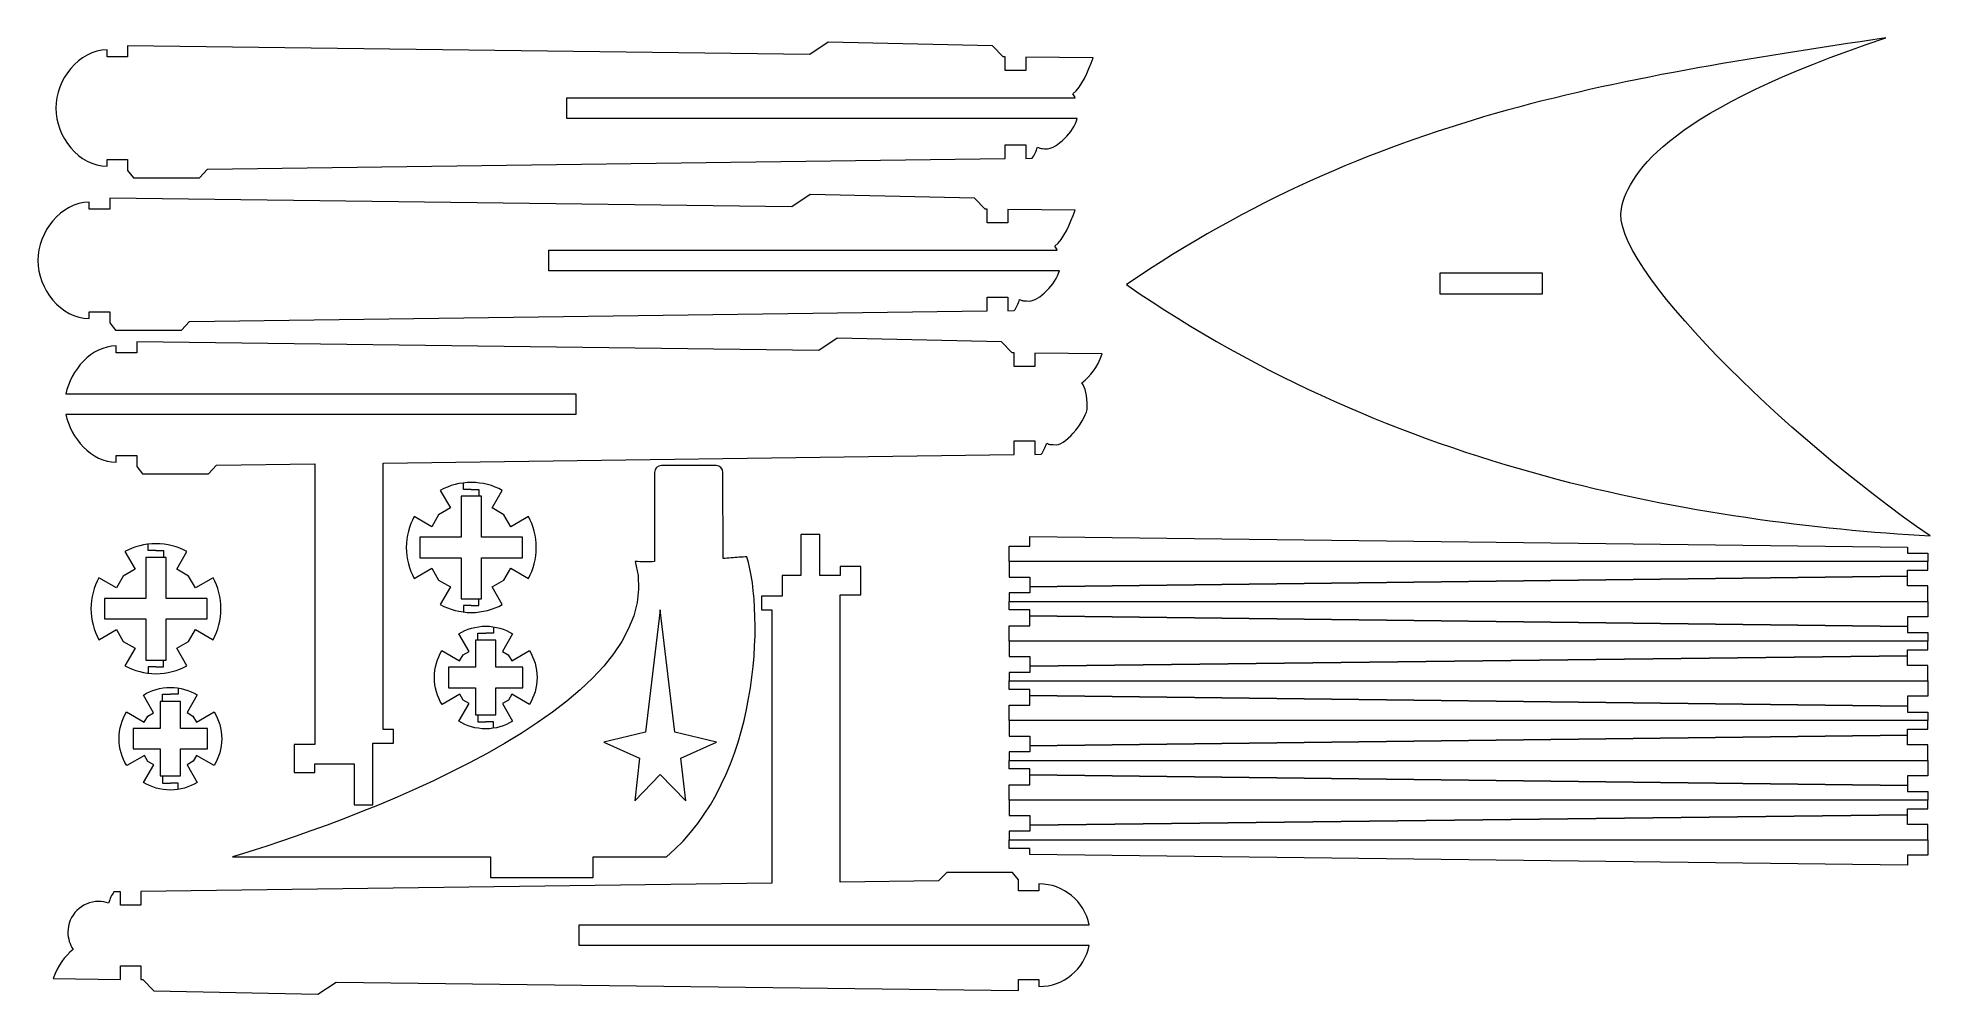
# Model space of a CAD drawing. Header units: millimetres. Extents: x -148 to 128, y -44 to 96.
import ezdxf

# ---------------------------------------------------------------- set-up
doc = ezdxf.new("R2010")
doc.units = ezdxf.units.MM
doc.header["$MEASUREMENT"] = 0
doc.layers.add('Layer 1', color=7, linetype='Continuous')

msp = doc.modelspace()

# ---------------------------------------------------------------- linework, layer by layer
at = {"layer": 'Layer 1', "lineweight": 0}
for points, knots in [([(-135.2389, 95.0809), (-135.2389, 95.0809), (-35.5039, 93.8354), (-35.5039, 93.8354), (-35.5039, 93.8354), (-35.5039, 93.8354), (-32.8418, 95.6015), (-32.8418, 95.6015), (-32.8418, 95.6015), (-32.8418, 95.6015), (-8.8265, 95.1015), (-8.8265, 95.1015), (-8.8265, 95.1015), (-8.8265, 95.1015), (-7.2578, 93.4826), (-7.2578, 93.4826), (-7.2578, 93.4826), (-7.2578, 93.4826), (-6.9495, 93.4787), (-6.9495, 93.4787), (-6.9495, 93.4787), (-6.9495, 93.4787), (-6.9505, 91.4751), (-6.9505, 91.4751), (-6.9505, 91.4751), (-6.9505, 91.4751), (-3.9505, 91.4751), (-3.9505, 91.4751), (-3.9505, 91.4751), (-3.9505, 91.4751), (-3.9505, 93.4413), (-3.9505, 93.4413), (-3.9505, 93.4413), (-3.9505, 93.4413), (5.8945, 93.3184), (5.8945, 93.3184), (5.8945, 93.3184), (5.1266, 91.2563), (4.2496, 89.1347), (2.9459, 88.0762), (2.9459, 88.0762), (3.0737, 87.8882), (3.1877, 87.69), (3.2863, 87.4831), (3.2863, 87.4831), (3.2863, 87.4831), (-71.0389, 87.4831), (-71.0389, 87.4831), (-71.0389, 87.4831), (-71.0389, 87.4831), (-71.0389, 84.4831), (-71.0389, 84.4831), (-71.0389, 84.4831), (-71.0389, 84.4831), (3.5949, 84.4831), (3.5949, 84.4831), (3.5949, 84.4831), (3.1161, 82.5124), (0.5317, 80.0491), (-0.7778, 80.0491), (-0.7778, 80.0491), (-2.0873, 80.0491), (-1.7609, 80.1311), (-2.2112, 80.2823), (-2.2112, 80.2823), (-2.4436, 79.6591), (-2.6947, 79.0901), (-3.0055, 78.6476), (-3.0055, 78.6476), (-3.0055, 78.6476), (-3.9505, 78.635), (-3.9505, 78.635), (-3.9505, 78.635), (-3.9505, 78.635), (-3.9505, 80.5951), (-3.9505, 80.5951), (-3.9505, 80.5951), (-3.9505, 80.5951), (-6.9505, 80.5951), (-6.9505, 80.5951), (-6.9505, 80.5951), (-6.9505, 80.5951), (-6.9505, 78.5951), (-6.9505, 78.5951), (-6.9505, 78.5951), (-6.9505, 78.5951), (-123.5645, 77.0429), (-123.5645, 77.0429), (-123.5645, 77.0429), (-123.5645, 77.0429), (-124.7461, 75.8042), (-124.7461, 75.8042), (-124.7461, 75.8042), (-124.7461, 75.8042), (-134.3885, 75.8042), (-134.3885, 75.8042), (-134.3885, 75.8042), (-134.3885, 75.8042), (-135.2343, 76.8809), (-135.2343, 76.8809), (-135.2343, 76.8809), (-135.2343, 76.8809), (-135.2389, 76.8808), (-135.2389, 76.8808), (-135.2389, 76.8808), (-135.2389, 76.8808), (-135.2389, 78.4876), (-135.2389, 78.4876), (-135.2389, 78.4876), (-135.2389, 78.4876), (-138.2389, 78.4876), (-138.2389, 78.4876), (-138.2389, 78.4876), (-138.2389, 78.4876), (-138.2389, 77.483), (-138.2389, 77.483), (-138.2389, 77.483), (-142.381, 77.483), (-145.7389, 81.8408), (-145.7389, 85.983), (-145.7389, 85.983), (-145.7389, 90.1252), (-142.381, 94.483), (-138.2389, 94.483), (-138.2389, 94.483), (-138.2389, 94.483), (-138.2389, 93.4784), (-138.2389, 93.4784), (-138.2389, 93.4784), (-138.2389, 93.4784), (-135.2389, 93.4784), (-135.2389, 93.4784), (-135.2389, 93.4784), (-135.2389, 93.4784), (-135.2389, 95.0809), (-135.2389, 95.0809)], [0, 0, 0, 0, 0.02857143, 0.02857143, 0.02857143, 0.02857143, 0.05714286, 0.05714286, 0.05714286, 0.05714286, 0.08571429, 0.08571429, 0.08571429, 0.08571429, 0.11428571, 0.11428571, 0.11428571, 0.11428571, 0.14285714, 0.14285714, 0.14285714, 0.14285714, 0.17142857, 0.17142857, 0.17142857, 0.17142857, 0.2, 0.2, 0.2, 0.2, 0.22857143, 0.22857143, 0.22857143, 0.22857143, 0.25714286, 0.25714286, 0.25714286, 0.25714286, 0.28571429, 0.28571429, 0.28571429, 0.28571429, 0.31428571, 0.31428571, 0.31428571, 0.31428571, 0.34285714, 0.34285714, 0.34285714, 0.34285714, 0.37142857, 0.37142857, 0.37142857, 0.37142857, 0.4, 0.4, 0.4, 0.4, 0.42857143, 0.42857143, 0.42857143, 0.42857143, 0.45714286, 0.45714286, 0.45714286, 0.45714286, 0.48571429, 0.48571429, 0.48571429, 0.48571429, 0.51428571, 0.51428571, 0.51428571, 0.51428571, 0.54285714, 0.54285714, 0.54285714, 0.54285714, 0.57142857, 0.57142857, 0.57142857, 0.57142857, 0.6, 0.6, 0.6, 0.6, 0.62857143, 0.62857143, 0.62857143, 0.62857143, 0.65714286, 0.65714286, 0.65714286, 0.65714286, 0.68571429, 0.68571429, 0.68571429, 0.68571429, 0.71428571, 0.71428571, 0.71428571, 0.71428571, 0.74285714, 0.74285714, 0.74285714, 0.74285714, 0.77142857, 0.77142857, 0.77142857, 0.77142857, 0.8, 0.8, 0.8, 0.8, 0.82857143, 0.82857143, 0.82857143, 0.82857143, 0.85714286, 0.85714286, 0.85714286, 0.85714286, 0.88571429, 0.88571429, 0.88571429, 0.88571429, 0.91428571, 0.91428571, 0.91428571, 0.91428571, 0.94285714, 0.94285714, 0.94285714, 0.94285714, 1, 1, 1, 1]), ([(128.267, 23.4458), (94.659, 25.4503), (50.4153, 32.739), (10.7942, 60.1786), (10.7942, 60.1786), (46.7893, 84.7716), (81.5548, 90.2411), (121.7918, 96.2524), (121.7918, 96.2524), (90.4959, 85.8191), (84.3232, 76.8698), (83.122, 71.3055), (83.122, 71.3055), (81.3643, 63.1627), (107.0656, 38.0352), (128.267, 23.4458), (128.267, 23.4458), (128.267, 23.4458), (128.267, 23.4458), (128.267, 23.4458)], [0, 0, 0, 0, 0.16666667, 0.16666667, 0.16666667, 0.16666667, 0.33333333, 0.33333333, 0.33333333, 0.33333333, 0.5, 0.5, 0.5, 0.5, 0.66666667, 0.66666667, 0.66666667, 0.66666667, 1, 1, 1, 1]), ([(-137.8612, 72.8177), (-137.8612, 72.8177), (-38.1262, 71.5722), (-38.1262, 71.5722), (-38.1262, 71.5722), (-38.1262, 71.5722), (-35.4641, 73.3383), (-35.4641, 73.3383), (-35.4641, 73.3383), (-35.4641, 73.3383), (-11.4488, 72.8383), (-11.4488, 72.8383), (-11.4488, 72.8383), (-11.4488, 72.8383), (-9.8801, 71.2194), (-9.8801, 71.2194), (-9.8801, 71.2194), (-9.8801, 71.2194), (-9.5718, 71.2155), (-9.5718, 71.2155), (-9.5718, 71.2155), (-9.5718, 71.2155), (-9.5728, 69.2119), (-9.5728, 69.2119), (-9.5728, 69.2119), (-9.5728, 69.2119), (-6.5728, 69.2119), (-6.5728, 69.2119), (-6.5728, 69.2119), (-6.5728, 69.2119), (-6.5728, 71.1781), (-6.5728, 71.1781), (-6.5728, 71.1781), (-6.5728, 71.1781), (3.2722, 71.0552), (3.2722, 71.0552), (3.2722, 71.0552), (2.5043, 68.9931), (1.6273, 66.8715), (0.3236, 65.813), (0.3236, 65.813), (0.4514, 65.625), (0.5654, 65.4268), (0.664, 65.2199), (0.664, 65.2199), (0.664, 65.2199), (-73.6612, 65.2199), (-73.6612, 65.2199), (-73.6612, 65.2199), (-73.6612, 65.2199), (-73.6612, 62.2199), (-73.6612, 62.2199), (-73.6612, 62.2199), (-73.6612, 62.2199), (0.9726, 62.2199), (0.9726, 62.2199), (0.9726, 62.2199), (0.4938, 60.2492), (-2.0906, 57.7859), (-3.4001, 57.7859), (-3.4001, 57.7859), (-4.7096, 57.7859), (-4.3832, 57.8679), (-4.8335, 58.0191), (-4.8335, 58.0191), (-5.0659, 57.3959), (-5.317, 56.8269), (-5.6278, 56.3844), (-5.6278, 56.3844), (-5.6278, 56.3844), (-6.5728, 56.3718), (-6.5728, 56.3718), (-6.5728, 56.3718), (-6.5728, 56.3718), (-6.5728, 58.3319), (-6.5728, 58.3319), (-6.5728, 58.3319), (-6.5728, 58.3319), (-9.5728, 58.3319), (-9.5728, 58.3319), (-9.5728, 58.3319), (-9.5728, 58.3319), (-9.5728, 56.3319), (-9.5728, 56.3319), (-9.5728, 56.3319), (-9.5728, 56.3319), (-126.1868, 54.7797), (-126.1868, 54.7797), (-126.1868, 54.7797), (-126.1868, 54.7797), (-127.3684, 53.541), (-127.3684, 53.541), (-127.3684, 53.541), (-127.3684, 53.541), (-137.0108, 53.541), (-137.0108, 53.541), (-137.0108, 53.541), (-137.0108, 53.541), (-137.8566, 54.6177), (-137.8566, 54.6177), (-137.8566, 54.6177), (-137.8566, 54.6177), (-137.8612, 54.6176), (-137.8612, 54.6176), (-137.8612, 54.6176), (-137.8612, 54.6176), (-137.8612, 56.2244), (-137.8612, 56.2244), (-137.8612, 56.2244), (-137.8612, 56.2244), (-140.8612, 56.2244), (-140.8612, 56.2244), (-140.8612, 56.2244), (-140.8612, 56.2244), (-140.8612, 55.2198), (-140.8612, 55.2198), (-140.8612, 55.2198), (-145.0033, 55.2198), (-148.3612, 59.5776), (-148.3612, 63.7198), (-148.3612, 63.7198), (-148.3612, 67.862), (-145.0033, 72.2198), (-140.8612, 72.2198), (-140.8612, 72.2198), (-140.8612, 72.2198), (-140.8612, 71.2152), (-140.8612, 71.2152), (-140.8612, 71.2152), (-140.8612, 71.2152), (-137.8612, 71.2152), (-137.8612, 71.2152), (-137.8612, 71.2152), (-137.8612, 71.2152), (-137.8612, 72.8177), (-137.8612, 72.8177)], [0, 0, 0, 0, 0.02857143, 0.02857143, 0.02857143, 0.02857143, 0.05714286, 0.05714286, 0.05714286, 0.05714286, 0.08571429, 0.08571429, 0.08571429, 0.08571429, 0.11428571, 0.11428571, 0.11428571, 0.11428571, 0.14285714, 0.14285714, 0.14285714, 0.14285714, 0.17142857, 0.17142857, 0.17142857, 0.17142857, 0.2, 0.2, 0.2, 0.2, 0.22857143, 0.22857143, 0.22857143, 0.22857143, 0.25714286, 0.25714286, 0.25714286, 0.25714286, 0.28571429, 0.28571429, 0.28571429, 0.28571429, 0.31428571, 0.31428571, 0.31428571, 0.31428571, 0.34285714, 0.34285714, 0.34285714, 0.34285714, 0.37142857, 0.37142857, 0.37142857, 0.37142857, 0.4, 0.4, 0.4, 0.4, 0.42857143, 0.42857143, 0.42857143, 0.42857143, 0.45714286, 0.45714286, 0.45714286, 0.45714286, 0.48571429, 0.48571429, 0.48571429, 0.48571429, 0.51428571, 0.51428571, 0.51428571, 0.51428571, 0.54285714, 0.54285714, 0.54285714, 0.54285714, 0.57142857, 0.57142857, 0.57142857, 0.57142857, 0.6, 0.6, 0.6, 0.6, 0.62857143, 0.62857143, 0.62857143, 0.62857143, 0.65714286, 0.65714286, 0.65714286, 0.65714286, 0.68571429, 0.68571429, 0.68571429, 0.68571429, 0.71428571, 0.71428571, 0.71428571, 0.71428571, 0.74285714, 0.74285714, 0.74285714, 0.74285714, 0.77142857, 0.77142857, 0.77142857, 0.77142857, 0.8, 0.8, 0.8, 0.8, 0.82857143, 0.82857143, 0.82857143, 0.82857143, 0.85714286, 0.85714286, 0.85714286, 0.85714286, 0.88571429, 0.88571429, 0.88571429, 0.88571429, 0.91428571, 0.91428571, 0.91428571, 0.91428571, 0.94285714, 0.94285714, 0.94285714, 0.94285714, 1, 1, 1, 1]), ([(71.5746, 58.8469), (71.5746, 58.8469), (56.5746, 58.8469), (56.5746, 58.8469), (56.5746, 58.8469), (56.5746, 58.8469), (56.5746, 61.8469), (56.5746, 61.8469), (56.5746, 61.8469), (56.5746, 61.8469), (71.5746, 61.8469), (71.5746, 61.8469), (71.5746, 61.8469), (71.5746, 61.8469), (71.5746, 58.8469), (71.5746, 58.8469)], [0, 0, 0, 0, 0.2, 0.2, 0.2, 0.2, 0.4, 0.4, 0.4, 0.4, 0.6, 0.6, 0.6, 0.6, 1, 1, 1, 1]), ([(-110.8688, -7.0474), (-110.8688, -7.0474), (-107.8688, -7.0474), (-107.8688, -7.0474), (-107.8688, -7.0474), (-107.8688, -7.0474), (-107.8688, 33.9711), (-107.8688, 33.9711), (-107.8688, 33.9711), (-107.8688, 33.9711), (-122.2377, 33.7798), (-122.2377, 33.7798), (-122.2377, 33.7798), (-122.2377, 33.7798), (-123.4193, 32.5411), (-123.4193, 32.5411), (-123.4193, 32.5411), (-123.4193, 32.5411), (-133.0617, 32.5411), (-133.0617, 32.5411), (-133.0617, 32.5411), (-133.0617, 32.5411), (-133.9075, 33.6178), (-133.9075, 33.6178), (-133.9075, 33.6178), (-133.9075, 33.6178), (-133.9121, 33.6177), (-133.9121, 33.6177), (-133.9121, 33.6177), (-133.9121, 33.6177), (-133.9121, 35.2245), (-133.9121, 35.2245), (-133.9121, 35.2245), (-133.9121, 35.2245), (-136.9121, 35.2245), (-136.9121, 35.2245), (-136.9121, 35.2245), (-136.9121, 35.2245), (-136.9121, 34.2199), (-136.9121, 34.2199), (-136.9121, 34.2199), (-140.5405, 34.2199), (-143.567, 37.7966), (-144.2619, 41.22), (-144.2619, 41.22), (-144.2619, 41.22), (-69.7121, 41.22), (-69.7121, 41.22), (-69.7121, 41.22), (-69.7121, 41.22), (-69.7121, 44.22), (-69.7121, 44.22), (-69.7121, 44.22), (-69.7121, 44.22), (-144.2619, 44.22), (-144.2619, 44.22), (-144.2619, 44.22), (-143.567, 47.6433), (-140.5404, 51.2199), (-136.9121, 51.2199), (-136.9121, 51.2199), (-136.9121, 51.2199), (-136.9121, 50.2153), (-136.9121, 50.2153), (-136.9121, 50.2153), (-136.9121, 50.2153), (-133.9121, 50.2153), (-133.9121, 50.2153), (-133.9121, 50.2153), (-133.9121, 50.2153), (-133.9121, 51.8178), (-133.9121, 51.8178), (-133.9121, 51.8178), (-133.9121, 51.8178), (-34.1771, 50.5723), (-34.1771, 50.5723), (-34.1771, 50.5723), (-34.1771, 50.5723), (-31.515, 52.3384), (-31.515, 52.3384), (-31.515, 52.3384), (-31.515, 52.3384), (-7.4997, 51.8384), (-7.4997, 51.8384), (-7.4997, 51.8384), (-7.4997, 51.8384), (-5.931, 50.2195), (-5.931, 50.2195), (-5.931, 50.2195), (-5.931, 50.2195), (-5.6227, 50.2156), (-5.6227, 50.2156), (-5.6227, 50.2156), (-5.6227, 50.2156), (-5.6237, 48.212), (-5.6237, 48.212), (-5.6237, 48.212), (-5.6237, 48.212), (-2.6237, 48.212), (-2.6237, 48.212), (-2.6237, 48.212), (-2.6237, 48.212), (-2.6237, 50.1782), (-2.6237, 50.1782), (-2.6237, 50.1782), (-2.6237, 50.1782), (7.2213, 50.0553), (7.2213, 50.0553), (7.2213, 50.0553), (6.4534, 47.9932), (5.5764, 46.8716), (4.2727, 45.8131), (4.2727, 45.8131), (4.7625, 45.0927), (5.049, 43.9971), (5.049, 42.286), (5.049, 42.286), (5.049, 40.5749), (2.0422, 36.786), (0.549, 36.786), (0.549, 36.786), (-0.9442, 36.786), (-0.4341, 36.868), (-0.8844, 37.0192), (-0.8844, 37.0192), (-1.1168, 36.396), (-1.3679, 35.827), (-1.6787, 35.3845), (-1.6787, 35.3845), (-1.6787, 35.3845), (-2.6237, 35.3719), (-2.6237, 35.3719), (-2.6237, 35.3719), (-2.6237, 35.3719), (-2.6237, 37.332), (-2.6237, 37.332), (-2.6237, 37.332), (-2.6237, 37.332), (-5.6237, 37.332), (-5.6237, 37.332), (-5.6237, 37.332), (-5.6237, 37.332), (-5.6237, 35.332), (-5.6237, 35.332), (-5.6237, 35.332), (-5.6237, 35.332), (-97.8688, 34.1042), (-97.8688, 34.1042), (-97.8688, 34.1042), (-97.8688, 34.1042), (-97.8688, -4.8474), (-97.8688, -4.8474), (-97.8688, -4.8474), (-97.8688, -4.8474), (-96.3688, -4.8474), (-96.3688, -4.8474), (-96.3688, -4.8474), (-96.3688, -4.8474), (-96.3688, -6.8474), (-96.3688, -6.8474), (-96.3688, -6.8474), (-96.3688, -6.8474), (-97.8688, -6.8474), (-97.8688, -6.8474), (-97.8688, -6.8474), (-97.8688, -6.8474), (-99.3689, -6.8474), (-99.3689, -6.8474), (-99.3689, -6.8474), (-99.3689, -6.8474), (-99.3689, -15.8474), (-99.3689, -15.8474), (-99.3689, -15.8474), (-99.3689, -15.8474), (-102.1189, -15.8474), (-102.1189, -15.8474), (-102.1189, -15.8474), (-102.1189, -15.8474), (-102.1189, -9.8474), (-102.1189, -9.8474), (-102.1189, -9.8474), (-102.1189, -9.8474), (-104.8689, -9.8474), (-104.8689, -9.8474), (-104.8689, -9.8474), (-104.8689, -9.8474), (-106.7567, -9.8474), (-106.7567, -9.8474), (-106.7567, -9.8474), (-106.7567, -9.8474), (-107.8688, -9.8474), (-107.8688, -9.8474), (-107.8688, -9.8474), (-107.8688, -9.8474), (-107.8688, -11.1474), (-107.8688, -11.1474), (-107.8688, -11.1474), (-107.8688, -11.1474), (-110.8688, -11.1474), (-110.8688, -11.1474), (-110.8688, -11.1474), (-110.8688, -11.1474), (-110.8688, -7.0474), (-110.8688, -7.0474)], [0, 0, 0, 0, 0.01923077, 0.01923077, 0.01923077, 0.01923077, 0.03846154, 0.03846154, 0.03846154, 0.03846154, 0.05769231, 0.05769231, 0.05769231, 0.05769231, 0.07692308, 0.07692308, 0.07692308, 0.07692308, 0.09615385, 0.09615385, 0.09615385, 0.09615385, 0.11538462, 0.11538462, 0.11538462, 0.11538462, 0.13461538, 0.13461538, 0.13461538, 0.13461538, 0.15384615, 0.15384615, 0.15384615, 0.15384615, 0.17307692, 0.17307692, 0.17307692, 0.17307692, 0.19230769, 0.19230769, 0.19230769, 0.19230769, 0.21153846, 0.21153846, 0.21153846, 0.21153846, 0.23076923, 0.23076923, 0.23076923, 0.23076923, 0.25, 0.25, 0.25, 0.25, 0.26923077, 0.26923077, 0.26923077, 0.26923077, 0.28846154, 0.28846154, 0.28846154, 0.28846154, 0.30769231, 0.30769231, 0.30769231, 0.30769231, 0.32692308, 0.32692308, 0.32692308, 0.32692308, 0.34615385, 0.34615385, 0.34615385, 0.34615385, 0.36538462, 0.36538462, 0.36538462, 0.36538462, 0.38461538, 0.38461538, 0.38461538, 0.38461538, 0.40384615, 0.40384615, 0.40384615, 0.40384615, 0.42307692, 0.42307692, 0.42307692, 0.42307692, 0.44230769, 0.44230769, 0.44230769, 0.44230769, 0.46153846, 0.46153846, 0.46153846, 0.46153846, 0.48076923, 0.48076923, 0.48076923, 0.48076923, 0.5, 0.5, 0.5, 0.5, 0.51923077, 0.51923077, 0.51923077, 0.51923077, 0.53846154, 0.53846154, 0.53846154, 0.53846154, 0.55769231, 0.55769231, 0.55769231, 0.55769231, 0.57692308, 0.57692308, 0.57692308, 0.57692308, 0.59615385, 0.59615385, 0.59615385, 0.59615385, 0.61538462, 0.61538462, 0.61538462, 0.61538462, 0.63461538, 0.63461538, 0.63461538, 0.63461538, 0.65384615, 0.65384615, 0.65384615, 0.65384615, 0.67307692, 0.67307692, 0.67307692, 0.67307692, 0.69230769, 0.69230769, 0.69230769, 0.69230769, 0.71153846, 0.71153846, 0.71153846, 0.71153846, 0.73076923, 0.73076923, 0.73076923, 0.73076923, 0.75, 0.75, 0.75, 0.75, 0.76923077, 0.76923077, 0.76923077, 0.76923077, 0.78846154, 0.78846154, 0.78846154, 0.78846154, 0.80769231, 0.80769231, 0.80769231, 0.80769231, 0.82692308, 0.82692308, 0.82692308, 0.82692308, 0.84615385, 0.84615385, 0.84615385, 0.84615385, 0.86538462, 0.86538462, 0.86538462, 0.86538462, 0.88461538, 0.88461538, 0.88461538, 0.88461538, 0.90384615, 0.90384615, 0.90384615, 0.90384615, 0.92307692, 0.92307692, 0.92307692, 0.92307692, 0.94230769, 0.94230769, 0.94230769, 0.94230769, 0.96153846, 0.96153846, 0.96153846, 0.96153846, 1, 1, 1, 1]), ([(-57.2062, 33.7339), (-57.2062, 33.7339), (-49.2062, 33.7383), (-49.2062, 33.7383), (-49.2062, 33.7383), (-48.6554, 33.7386), (-48.206, 33.2883), (-48.2057, 32.7389), (-48.2057, 32.7389), (-48.2057, 32.7389), (-48.1988, 20.1354), (-48.1988, 20.1354), (-48.1988, 20.1354), (-47.4297, 20.1922), (-46.6421, 20.2546), (-45.8348, 20.3234), (-45.8348, 20.3234), (-45.4427, 20.3476), (-45.064, 20.3704), (-44.6943, 20.3921), (-44.6943, 20.3921), (-42.1681, 12.0309), (-42.6463, -11.8902), (-56.4811, -23.4645), (-56.4811, -23.4645), (-58.601, -23.4657), (-62.4808, -23.4668), (-67.2042, -23.468), (-67.2042, -23.468), (-67.2042, -23.468), (-67.2042, -26.4712), (-67.2042, -26.4712), (-67.2042, -26.4712), (-67.2042, -26.4712), (-82.2042, -26.4712), (-82.2042, -26.4712), (-82.2042, -26.4712), (-82.2042, -26.4712), (-82.2042, -23.4712), (-82.2042, -23.4712), (-82.2042, -23.4712), (-92.6109, -23.4733), (-115.9186, -23.4754), (-119.9292, -23.4776), (-119.9292, -23.4776), (-105.0549, -18.9588), (-55.1128, -2.0156), (-61.019, 19.6945), (-61.019, 19.6945), (-60.1201, 19.6816), (-59.1807, 19.6795), (-58.1986, 19.6897), (-58.1986, 19.6897), (-58.1986, 19.6897), (-58.2057, 32.7334), (-58.2057, 32.7334), (-58.2057, 32.7334), (-58.2059, 33.2842), (-57.757, 33.7336), (-57.2062, 33.7339)], [0, 0, 0, 0, 0.0625, 0.0625, 0.0625, 0.0625, 0.125, 0.125, 0.125, 0.125, 0.1875, 0.1875, 0.1875, 0.1875, 0.25, 0.25, 0.25, 0.25, 0.3125, 0.3125, 0.3125, 0.3125, 0.375, 0.375, 0.375, 0.375, 0.4375, 0.4375, 0.4375, 0.4375, 0.5, 0.5, 0.5, 0.5, 0.5625, 0.5625, 0.5625, 0.5625, 0.625, 0.625, 0.625, 0.625, 0.6875, 0.6875, 0.6875, 0.6875, 0.75, 0.75, 0.75, 0.75, 0.8125, 0.8125, 0.8125, 0.8125, 0.875, 0.875, 0.875, 0.875, 1, 1, 1, 1]), ([(-75.4972, 21.7598), (-75.4972, 20.1195), (-75.9129, 18.5763), (-76.6448, 17.2298), (-76.6448, 17.2298), (-76.6448, 17.2298), (-79.2246, 18.7192), (-79.2246, 18.7192), (-79.2246, 18.7192), (-79.2246, 18.7192), (-80.2246, 16.9872), (-80.2246, 16.9872), (-80.2246, 16.9872), (-80.2246, 16.9872), (-81.9567, 15.9872), (-81.9567, 15.9872), (-81.9567, 15.9872), (-81.9567, 15.9872), (-80.4672, 13.4073), (-80.4672, 13.4073), (-80.4672, 13.4073), (-81.8136, 12.6754), (-83.3569, 12.2598), (-84.9972, 12.2598), (-84.9972, 12.2598), (-86.6375, 12.2598), (-88.1807, 12.6756), (-89.5272, 13.4074), (-89.5272, 13.4074), (-89.5272, 13.4074), (-88.0378, 15.9872), (-88.0378, 15.9872), (-88.0378, 15.9872), (-88.0378, 15.9872), (-89.7698, 16.9872), (-89.7698, 16.9872), (-89.7698, 16.9872), (-89.7698, 16.9872), (-90.7698, 18.7193), (-90.7698, 18.7193), (-90.7698, 18.7193), (-90.7698, 18.7193), (-93.3497, 17.2298), (-93.3497, 17.2298), (-93.3497, 17.2298), (-94.0817, 18.5762), (-94.4972, 20.1195), (-94.4972, 21.7598), (-94.4972, 21.7598), (-94.4972, 23.4001), (-94.0815, 24.9433), (-93.3496, 26.2898), (-93.3496, 26.2898), (-93.3496, 26.2898), (-90.7698, 24.8004), (-90.7698, 24.8004), (-90.7698, 24.8004), (-90.7698, 24.8004), (-89.7698, 26.5324), (-89.7698, 26.5324), (-89.7698, 26.5324), (-89.7698, 26.5324), (-88.0377, 27.5324), (-88.0377, 27.5324), (-88.0377, 27.5324), (-88.0377, 27.5324), (-89.5272, 30.1123), (-89.5272, 30.1123), (-89.5272, 30.1123), (-88.1808, 30.8442), (-86.6375, 31.2598), (-84.9972, 31.2598), (-84.9972, 31.2598), (-83.3569, 31.2598), (-81.8137, 30.844), (-80.4672, 30.1122), (-80.4672, 30.1122), (-80.4672, 30.1122), (-81.9566, 27.5324), (-81.9566, 27.5324), (-81.9566, 27.5324), (-81.9566, 27.5324), (-80.2246, 26.5324), (-80.2246, 26.5324), (-80.2246, 26.5324), (-80.2246, 26.5324), (-79.2246, 24.8003), (-79.2246, 24.8003), (-79.2246, 24.8003), (-79.2246, 24.8003), (-76.6447, 26.2898), (-76.6447, 26.2898), (-76.6447, 26.2898), (-75.9127, 24.9434), (-75.4972, 23.4001), (-75.4972, 21.7598)], [0, 0, 0, 0, 0.04, 0.04, 0.04, 0.04, 0.08, 0.08, 0.08, 0.08, 0.12, 0.12, 0.12, 0.12, 0.16, 0.16, 0.16, 0.16, 0.2, 0.2, 0.2, 0.2, 0.24, 0.24, 0.24, 0.24, 0.28, 0.28, 0.28, 0.28, 0.32, 0.32, 0.32, 0.32, 0.36, 0.36, 0.36, 0.36, 0.4, 0.4, 0.4, 0.4, 0.44, 0.44, 0.44, 0.44, 0.48, 0.48, 0.48, 0.48, 0.52, 0.52, 0.52, 0.52, 0.56, 0.56, 0.56, 0.56, 0.6, 0.6, 0.6, 0.6, 0.64, 0.64, 0.64, 0.64, 0.68, 0.68, 0.68, 0.68, 0.72, 0.72, 0.72, 0.72, 0.76, 0.76, 0.76, 0.76, 0.8, 0.8, 0.8, 0.8, 0.84, 0.84, 0.84, 0.84, 0.88, 0.88, 0.88, 0.88, 0.92, 0.92, 0.92, 0.92, 1, 1, 1, 1]), ([(-84.9972, 30.2563), (-84.9972, 30.2563), (-86.1148, 30.2563), (-86.1148, 30.2563), (-86.1148, 30.2563), (-86.1148, 30.2563), (-86.1148, 31.1946), (-86.1148, 31.1946)], [0, 0, 0, 0, 0.33333333, 0.33333333, 0.33333333, 0.33333333, 1, 1, 1, 1]), ([(-92.4972, 23.2598), (-92.4972, 23.2598), (-86.4972, 23.2598), (-86.4972, 23.2598), (-86.4972, 23.2598), (-86.4972, 23.2598), (-86.4972, 29.2598), (-86.4972, 29.2598), (-86.4972, 29.2598), (-86.4972, 29.2598), (-83.4972, 29.2598), (-83.4972, 29.2598), (-83.4972, 29.2598), (-83.4972, 29.2598), (-83.4972, 23.2598), (-83.4972, 23.2598), (-83.4972, 23.2598), (-83.4972, 23.2598), (-77.4972, 23.2598), (-77.4972, 23.2598), (-77.4972, 23.2598), (-77.4972, 23.2598), (-77.4972, 20.2598), (-77.4972, 20.2598), (-77.4972, 20.2598), (-77.4972, 20.2598), (-83.4972, 20.2598), (-83.4972, 20.2598), (-83.4972, 20.2598), (-83.4972, 20.2598), (-83.4972, 14.2598), (-83.4972, 14.2598), (-83.4972, 14.2598), (-83.4972, 14.2598), (-86.4972, 14.2598), (-86.4972, 14.2598), (-86.4972, 14.2598), (-86.4972, 14.2598), (-86.4972, 20.2598), (-86.4972, 20.2598), (-86.4972, 20.2598), (-86.4972, 20.2598), (-92.4972, 20.2598), (-92.4972, 20.2598), (-92.4972, 20.2598), (-92.4972, 20.2598), (-92.4972, 23.2598), (-92.4972, 23.2598)], [0, 0, 0, 0, 0.07692308, 0.07692308, 0.07692308, 0.07692308, 0.15384615, 0.15384615, 0.15384615, 0.15384615, 0.23076923, 0.23076923, 0.23076923, 0.23076923, 0.30769231, 0.30769231, 0.30769231, 0.30769231, 0.38461538, 0.38461538, 0.38461538, 0.38461538, 0.46153846, 0.46153846, 0.46153846, 0.46153846, 0.53846154, 0.53846154, 0.53846154, 0.53846154, 0.61538462, 0.61538462, 0.61538462, 0.61538462, 0.69230769, 0.69230769, 0.69230769, 0.69230769, 0.76923077, 0.76923077, 0.76923077, 0.76923077, 0.84615385, 0.84615385, 0.84615385, 0.84615385, 1, 1, 1, 1]), ([(-84.9972, 30.2563), (-84.9972, 30.2563), (-83.8796, 30.2563), (-83.8796, 30.2563), (-83.8796, 30.2563), (-83.8796, 30.2563), (-83.8796, 29.2598), (-83.8796, 29.2598)], [0, 0, 0, 0, 0.33333333, 0.33333333, 0.33333333, 0.33333333, 1, 1, 1, 1]), ([(-41.0532, -27.2921), (-41.0532, -27.2921), (-41.0532, 12.6595), (-41.0532, 12.6595), (-41.0532, 12.6595), (-41.0532, 12.6595), (-42.5532, 12.6595), (-42.5532, 12.6595), (-42.5532, 12.6595), (-42.5532, 12.6595), (-42.5532, 14.6595), (-42.5532, 14.6595), (-42.5532, 14.6595), (-42.5532, 14.6595), (-41.0532, 14.6595), (-41.0532, 14.6595), (-41.0532, 14.6595), (-41.0532, 14.6595), (-39.5531, 14.6595), (-39.5531, 14.6595), (-39.5531, 14.6595), (-39.5531, 14.6595), (-39.5531, 17.6595), (-39.5531, 17.6595), (-39.5531, 17.6595), (-39.5531, 17.6595), (-36.8031, 17.6595), (-36.8031, 17.6595), (-36.8031, 17.6595), (-36.8031, 17.6595), (-36.8031, 23.6595), (-36.8031, 23.6595), (-36.8031, 23.6595), (-36.8031, 23.6595), (-34.0531, 23.6595), (-34.0531, 23.6595), (-34.0531, 23.6595), (-34.0531, 23.6595), (-34.0531, 17.6595), (-34.0531, 17.6595), (-34.0531, 17.6595), (-34.0531, 17.6595), (-32.3205, 17.6595), (-32.3205, 17.6595), (-32.3205, 17.6595), (-32.3205, 17.6595), (-31.0532, 17.6595), (-31.0532, 17.6595), (-31.0532, 17.6595), (-31.0532, 17.6595), (-31.0532, 17.6595), (-31.0532, 17.6595), (-31.0532, 17.6595), (-31.0532, 17.6595), (-31.0532, 18.9595), (-31.0532, 18.9595), (-31.0532, 18.9595), (-31.0532, 18.9595), (-28.0532, 18.9595), (-28.0532, 18.9595), (-28.0532, 18.9595), (-28.0532, 18.9595), (-28.0532, 17.6595), (-28.0532, 17.6595), (-28.0532, 17.6595), (-28.0532, 17.6595), (-28.0532, 14.8595), (-28.0532, 14.8595), (-28.0532, 14.8595), (-28.0532, 14.8595), (-31.0532, 14.8595), (-31.0532, 14.8595), (-31.0532, 14.8595), (-31.0532, 14.8595), (-31.0532, -27.159), (-31.0532, -27.159), (-31.0532, -27.159), (-31.0532, -27.159), (-16.6843, -26.9677), (-16.6843, -26.9677), (-16.6843, -26.9677), (-16.6843, -26.9677), (-15.5027, -25.729), (-15.5027, -25.729), (-15.5027, -25.729), (-15.5027, -25.729), (-5.8603, -25.729), (-5.8603, -25.729), (-5.8603, -25.729), (-5.8603, -25.729), (-5.0145, -26.8057), (-5.0145, -26.8057), (-5.0145, -26.8057), (-5.0145, -26.8057), (-5.0099, -26.8056), (-5.0099, -26.8056), (-5.0099, -26.8056), (-5.0099, -26.8056), (-5.0099, -28.4124), (-5.0099, -28.4124), (-5.0099, -28.4124), (-5.0099, -28.4124), (-2.0099, -28.4124), (-2.0099, -28.4124), (-2.0099, -28.4124), (-2.0099, -28.4124), (-2.0099, -27.4078), (-2.0099, -27.4078), (-2.0099, -27.4078), (1.6185, -27.4078), (4.645, -29.9845), (5.3399, -33.4079), (5.3399, -33.4079), (5.3399, -33.4079), (-69.2099, -33.4079), (-69.2099, -33.4079), (-69.2099, -33.4079), (-69.2099, -33.4079), (-69.2099, -36.4079), (-69.2099, -36.4079), (-69.2099, -36.4079), (-69.2099, -36.4079), (5.3399, -36.4079), (5.3399, -36.4079), (5.3399, -36.4079), (4.645, -39.8312), (1.6184, -42.4078), (-2.0099, -42.4078), (-2.0099, -42.4078), (-2.0099, -42.4078), (-2.0099, -41.4032), (-2.0099, -41.4032), (-2.0099, -41.4032), (-2.0099, -41.4032), (-5.0099, -41.4032), (-5.0099, -41.4032), (-5.0099, -41.4032), (-5.0099, -41.4032), (-5.0099, -43.0057), (-5.0099, -43.0057), (-5.0099, -43.0057), (-5.0099, -43.0057), (-104.7449, -41.7602), (-104.7449, -41.7602), (-104.7449, -41.7602), (-104.7449, -41.7602), (-107.407, -43.5263), (-107.407, -43.5263), (-107.407, -43.5263), (-107.407, -43.5263), (-131.4223, -43.0263), (-131.4223, -43.0263), (-131.4223, -43.0263), (-131.4223, -43.0263), (-132.991, -41.4074), (-132.991, -41.4074), (-132.991, -41.4074), (-132.991, -41.4074), (-133.2993, -41.4035), (-133.2993, -41.4035), (-133.2993, -41.4035), (-133.2993, -41.4035), (-133.2983, -39.3999), (-133.2983, -39.3999), (-133.2983, -39.3999), (-133.2983, -39.3999), (-136.2983, -39.3999), (-136.2983, -39.3999), (-136.2983, -39.3999), (-136.2983, -39.3999), (-136.2983, -41.3661), (-136.2983, -41.3661), (-136.2983, -41.3661), (-136.2983, -41.3661), (-146.1433, -41.2432), (-146.1433, -41.2432), (-146.1433, -41.2432), (-145.3754, -39.1811), (-144.4984, -38.0595), (-143.1947, -37.001), (-143.1947, -37.001), (-143.6845, -36.2806), (-143.971, -35.4107), (-143.971, -34.4739), (-143.971, -34.4739), (-143.971, -31.9885), (-141.9562, -29.9739), (-139.471, -29.9739), (-139.471, -29.9739), (-138.9698, -29.9739), (-138.4879, -30.0559), (-138.0376, -30.2071), (-138.0376, -30.2071), (-137.8052, -29.5839), (-137.5541, -29.0149), (-137.2433, -28.5724), (-137.2433, -28.5724), (-137.2433, -28.5724), (-136.2983, -28.5598), (-136.2983, -28.5598), (-136.2983, -28.5598), (-136.2983, -28.5598), (-136.2983, -30.5199), (-136.2983, -30.5199), (-136.2983, -30.5199), (-136.2983, -30.5199), (-133.2983, -30.5199), (-133.2983, -30.5199), (-133.2983, -30.5199), (-133.2983, -30.5199), (-133.2983, -28.5199), (-133.2983, -28.5199), (-133.2983, -28.5199), (-133.2983, -28.5199), (-41.0532, -27.2921), (-41.0532, -27.2921)], [0, 0, 0, 0, 0.01818182, 0.01818182, 0.01818182, 0.01818182, 0.03636364, 0.03636364, 0.03636364, 0.03636364, 0.05454545, 0.05454545, 0.05454545, 0.05454545, 0.07272727, 0.07272727, 0.07272727, 0.07272727, 0.09090909, 0.09090909, 0.09090909, 0.09090909, 0.10909091, 0.10909091, 0.10909091, 0.10909091, 0.12727273, 0.12727273, 0.12727273, 0.12727273, 0.14545455, 0.14545455, 0.14545455, 0.14545455, 0.16363636, 0.16363636, 0.16363636, 0.16363636, 0.18181818, 0.18181818, 0.18181818, 0.18181818, 0.2, 0.2, 0.2, 0.2, 0.21818182, 0.21818182, 0.21818182, 0.21818182, 0.23636364, 0.23636364, 0.23636364, 0.23636364, 0.25454545, 0.25454545, 0.25454545, 0.25454545, 0.27272727, 0.27272727, 0.27272727, 0.27272727, 0.29090909, 0.29090909, 0.29090909, 0.29090909, 0.30909091, 0.30909091, 0.30909091, 0.30909091, 0.32727273, 0.32727273, 0.32727273, 0.32727273, 0.34545455, 0.34545455, 0.34545455, 0.34545455, 0.36363636, 0.36363636, 0.36363636, 0.36363636, 0.38181818, 0.38181818, 0.38181818, 0.38181818, 0.4, 0.4, 0.4, 0.4, 0.41818182, 0.41818182, 0.41818182, 0.41818182, 0.43636364, 0.43636364, 0.43636364, 0.43636364, 0.45454545, 0.45454545, 0.45454545, 0.45454545, 0.47272727, 0.47272727, 0.47272727, 0.47272727, 0.49090909, 0.49090909, 0.49090909, 0.49090909, 0.50909091, 0.50909091, 0.50909091, 0.50909091, 0.52727273, 0.52727273, 0.52727273, 0.52727273, 0.54545455, 0.54545455, 0.54545455, 0.54545455, 0.56363636, 0.56363636, 0.56363636, 0.56363636, 0.58181818, 0.58181818, 0.58181818, 0.58181818, 0.6, 0.6, 0.6, 0.6, 0.61818182, 0.61818182, 0.61818182, 0.61818182, 0.63636364, 0.63636364, 0.63636364, 0.63636364, 0.65454545, 0.65454545, 0.65454545, 0.65454545, 0.67272727, 0.67272727, 0.67272727, 0.67272727, 0.69090909, 0.69090909, 0.69090909, 0.69090909, 0.70909091, 0.70909091, 0.70909091, 0.70909091, 0.72727273, 0.72727273, 0.72727273, 0.72727273, 0.74545455, 0.74545455, 0.74545455, 0.74545455, 0.76363636, 0.76363636, 0.76363636, 0.76363636, 0.78181818, 0.78181818, 0.78181818, 0.78181818, 0.8, 0.8, 0.8, 0.8, 0.81818182, 0.81818182, 0.81818182, 0.81818182, 0.83636364, 0.83636364, 0.83636364, 0.83636364, 0.85454545, 0.85454545, 0.85454545, 0.85454545, 0.87272727, 0.87272727, 0.87272727, 0.87272727, 0.89090909, 0.89090909, 0.89090909, 0.89090909, 0.90909091, 0.90909091, 0.90909091, 0.90909091, 0.92727273, 0.92727273, 0.92727273, 0.92727273, 0.94545455, 0.94545455, 0.94545455, 0.94545455, 0.96363636, 0.96363636, 0.96363636, 0.96363636, 1, 1, 1, 1]), ([(-121.5971, 12.8143), (-121.5971, 11.174), (-122.0128, 9.6308), (-122.7447, 8.2843), (-122.7447, 8.2843), (-122.7447, 8.2843), (-125.3245, 9.7737), (-125.3245, 9.7737), (-125.3245, 9.7737), (-125.3245, 9.7737), (-126.3245, 8.0417), (-126.3245, 8.0417), (-126.3245, 8.0417), (-126.3245, 8.0417), (-128.0566, 7.0417), (-128.0566, 7.0417), (-128.0566, 7.0417), (-128.0566, 7.0417), (-126.5671, 4.4618), (-126.5671, 4.4618), (-126.5671, 4.4618), (-127.9135, 3.7299), (-129.4568, 3.3143), (-131.0971, 3.3143), (-131.0971, 3.3143), (-132.7374, 3.3143), (-134.2806, 3.7301), (-135.6271, 4.4619), (-135.6271, 4.4619), (-135.6271, 4.4619), (-134.1377, 7.0417), (-134.1377, 7.0417), (-134.1377, 7.0417), (-134.1377, 7.0417), (-135.8697, 8.0417), (-135.8697, 8.0417), (-135.8697, 8.0417), (-135.8697, 8.0417), (-136.8697, 9.7738), (-136.8697, 9.7738), (-136.8697, 9.7738), (-136.8697, 9.7738), (-139.4496, 8.2843), (-139.4496, 8.2843), (-139.4496, 8.2843), (-140.1816, 9.6307), (-140.5971, 11.174), (-140.5971, 12.8143), (-140.5971, 12.8143), (-140.5971, 14.4546), (-140.1814, 15.9978), (-139.4495, 17.3443), (-139.4495, 17.3443), (-139.4495, 17.3443), (-136.8697, 15.8549), (-136.8697, 15.8549), (-136.8697, 15.8549), (-136.8697, 15.8549), (-135.8697, 17.5869), (-135.8697, 17.5869), (-135.8697, 17.5869), (-135.8697, 17.5869), (-134.1376, 18.5869), (-134.1376, 18.5869), (-134.1376, 18.5869), (-134.1376, 18.5869), (-135.6271, 21.1668), (-135.6271, 21.1668), (-135.6271, 21.1668), (-134.2807, 21.8987), (-132.7374, 22.3143), (-131.0971, 22.3143), (-131.0971, 22.3143), (-129.4568, 22.3143), (-127.9136, 21.8985), (-126.5671, 21.1667), (-126.5671, 21.1667), (-126.5671, 21.1667), (-128.0565, 18.5869), (-128.0565, 18.5869), (-128.0565, 18.5869), (-128.0565, 18.5869), (-126.3245, 17.5869), (-126.3245, 17.5869), (-126.3245, 17.5869), (-126.3245, 17.5869), (-125.3245, 15.8548), (-125.3245, 15.8548), (-125.3245, 15.8548), (-125.3245, 15.8548), (-122.7446, 17.3443), (-122.7446, 17.3443), (-122.7446, 17.3443), (-122.0126, 15.9979), (-121.5971, 14.4546), (-121.5971, 12.8143)], [0, 0, 0, 0, 0.04, 0.04, 0.04, 0.04, 0.08, 0.08, 0.08, 0.08, 0.12, 0.12, 0.12, 0.12, 0.16, 0.16, 0.16, 0.16, 0.2, 0.2, 0.2, 0.2, 0.24, 0.24, 0.24, 0.24, 0.28, 0.28, 0.28, 0.28, 0.32, 0.32, 0.32, 0.32, 0.36, 0.36, 0.36, 0.36, 0.4, 0.4, 0.4, 0.4, 0.44, 0.44, 0.44, 0.44, 0.48, 0.48, 0.48, 0.48, 0.52, 0.52, 0.52, 0.52, 0.56, 0.56, 0.56, 0.56, 0.6, 0.6, 0.6, 0.6, 0.64, 0.64, 0.64, 0.64, 0.68, 0.68, 0.68, 0.68, 0.72, 0.72, 0.72, 0.72, 0.76, 0.76, 0.76, 0.76, 0.8, 0.8, 0.8, 0.8, 0.84, 0.84, 0.84, 0.84, 0.88, 0.88, 0.88, 0.88, 0.92, 0.92, 0.92, 0.92, 1, 1, 1, 1]), ([(-131.0971, 21.3108), (-131.0971, 21.3108), (-132.2147, 21.3108), (-132.2147, 21.3108), (-132.2147, 21.3108), (-132.2147, 21.3108), (-132.2147, 22.2491), (-132.2147, 22.2491)], [0, 0, 0, 0, 0.33333333, 0.33333333, 0.33333333, 0.33333333, 1, 1, 1, 1]), ([(-3.3544, 23.3711), (-3.3544, 23.3711), (124.9456, 21.8206), (124.9456, 21.8206), (124.9456, 21.8206), (124.9456, 21.8206), (124.9456, 20.9411), (124.9456, 20.9411), (124.9456, 20.9411), (124.9456, 20.9411), (124.9456, 20.9406), (124.9456, 20.9406), (124.9456, 20.9406), (124.9456, 20.9406), (127.9456, 20.9406), (127.9456, 20.9406), (127.9456, 20.9406), (127.9456, 20.9406), (127.9456, 19.6906), (127.9456, 19.6906), (127.9456, 19.6906), (127.9456, 19.6906), (124.9456, 19.6906), (124.9456, 19.6906), (124.9456, 19.6906), (124.9456, 19.6906), (124.9456, 19.6911), (124.9456, 19.6911), (124.9456, 19.6911), (124.9456, 19.6911), (-3.2544, 19.6911), (-3.2544, 19.6911), (-3.2544, 19.6911), (-3.2544, 19.6911), (-3.3544, 19.6911), (-3.3544, 19.6911), (-3.3544, 19.6911), (-3.3544, 19.6911), (-6.3544, 19.6911), (-6.3544, 19.6911), (-6.3544, 19.6911), (-6.3544, 19.6911), (-6.3544, 21.9411), (-6.3544, 21.9411), (-6.3544, 21.9411), (-6.3544, 21.9411), (-3.3544, 21.9411), (-3.3544, 21.9411)], [0, 0, 0, 0, 0.07692308, 0.07692308, 0.07692308, 0.07692308, 0.15384615, 0.15384615, 0.15384615, 0.15384615, 0.23076923, 0.23076923, 0.23076923, 0.23076923, 0.30769231, 0.30769231, 0.30769231, 0.30769231, 0.38461538, 0.38461538, 0.38461538, 0.38461538, 0.46153846, 0.46153846, 0.46153846, 0.46153846, 0.53846154, 0.53846154, 0.53846154, 0.53846154, 0.61538462, 0.61538462, 0.61538462, 0.61538462, 0.69230769, 0.69230769, 0.69230769, 0.69230769, 0.76923077, 0.76923077, 0.76923077, 0.76923077, 0.84615385, 0.84615385, 0.84615385, 0.84615385, 1, 1, 1, 1]), ([(-138.5971, 14.3143), (-138.5971, 14.3143), (-132.5971, 14.3143), (-132.5971, 14.3143), (-132.5971, 14.3143), (-132.5971, 14.3143), (-132.5971, 20.3143), (-132.5971, 20.3143), (-132.5971, 20.3143), (-132.5971, 20.3143), (-129.5971, 20.3143), (-129.5971, 20.3143), (-129.5971, 20.3143), (-129.5971, 20.3143), (-129.5971, 14.3143), (-129.5971, 14.3143), (-129.5971, 14.3143), (-129.5971, 14.3143), (-123.5971, 14.3143), (-123.5971, 14.3143), (-123.5971, 14.3143), (-123.5971, 14.3143), (-123.5971, 11.3143), (-123.5971, 11.3143), (-123.5971, 11.3143), (-123.5971, 11.3143), (-129.5971, 11.3143), (-129.5971, 11.3143), (-129.5971, 11.3143), (-129.5971, 11.3143), (-129.5971, 5.3143), (-129.5971, 5.3143), (-129.5971, 5.3143), (-129.5971, 5.3143), (-132.5971, 5.3143), (-132.5971, 5.3143), (-132.5971, 5.3143), (-132.5971, 5.3143), (-132.5971, 11.3143), (-132.5971, 11.3143), (-132.5971, 11.3143), (-132.5971, 11.3143), (-138.5971, 11.3143), (-138.5971, 11.3143), (-138.5971, 11.3143), (-138.5971, 11.3143), (-138.5971, 14.3143), (-138.5971, 14.3143)], [0, 0, 0, 0, 0.07692308, 0.07692308, 0.07692308, 0.07692308, 0.15384615, 0.15384615, 0.15384615, 0.15384615, 0.23076923, 0.23076923, 0.23076923, 0.23076923, 0.30769231, 0.30769231, 0.30769231, 0.30769231, 0.38461538, 0.38461538, 0.38461538, 0.38461538, 0.46153846, 0.46153846, 0.46153846, 0.46153846, 0.53846154, 0.53846154, 0.53846154, 0.53846154, 0.61538462, 0.61538462, 0.61538462, 0.61538462, 0.69230769, 0.69230769, 0.69230769, 0.69230769, 0.76923077, 0.76923077, 0.76923077, 0.76923077, 0.84615385, 0.84615385, 0.84615385, 0.84615385, 1, 1, 1, 1]), ([(-131.0971, 21.3108), (-131.0971, 21.3108), (-129.9795, 21.3108), (-129.9795, 21.3108), (-129.9795, 21.3108), (-129.9795, 21.3108), (-129.9795, 20.3143), (-129.9795, 20.3143)], [0, 0, 0, 0, 0.33333333, 0.33333333, 0.33333333, 0.33333333, 1, 1, 1, 1]), ([(-3.3544, 16.0111), (-3.3544, 16.0111), (124.9456, 17.5616), (124.9456, 17.5616), (124.9456, 17.5616), (124.9456, 17.5616), (124.9456, 18.4411), (124.9456, 18.4411), (124.9456, 18.4411), (124.9456, 18.4411), (124.9456, 18.4416), (124.9456, 18.4416), (124.9456, 18.4416), (124.9456, 18.4416), (127.9456, 18.4416), (127.9456, 18.4416), (127.9456, 18.4416), (127.9456, 18.4416), (127.9456, 19.6916), (127.9456, 19.6916), (127.9456, 19.6916), (127.9456, 19.6916), (124.9456, 19.6916), (124.9456, 19.6916), (124.9456, 19.6916), (124.9456, 19.6916), (124.9456, 19.6911), (124.9456, 19.6911), (124.9456, 19.6911), (124.9456, 19.6911), (-3.2544, 19.6911), (-3.2544, 19.6911), (-3.2544, 19.6911), (-3.2544, 19.6911), (-3.3544, 19.6911), (-3.3544, 19.6911), (-3.3544, 19.6911), (-3.3544, 19.6911), (-6.3544, 19.6911), (-6.3544, 19.6911), (-6.3544, 19.6911), (-6.3544, 19.6911), (-6.3544, 17.4411), (-6.3544, 17.4411), (-6.3544, 17.4411), (-6.3544, 17.4411), (-3.3544, 17.4411), (-3.3544, 17.4411)], [0, 0, 0, 0, 0.07692308, 0.07692308, 0.07692308, 0.07692308, 0.15384615, 0.15384615, 0.15384615, 0.15384615, 0.23076923, 0.23076923, 0.23076923, 0.23076923, 0.30769231, 0.30769231, 0.30769231, 0.30769231, 0.38461538, 0.38461538, 0.38461538, 0.38461538, 0.46153846, 0.46153846, 0.46153846, 0.46153846, 0.53846154, 0.53846154, 0.53846154, 0.53846154, 0.61538462, 0.61538462, 0.61538462, 0.61538462, 0.69230769, 0.69230769, 0.69230769, 0.69230769, 0.76923077, 0.76923077, 0.76923077, 0.76923077, 0.84615385, 0.84615385, 0.84615385, 0.84615385, 1, 1, 1, 1]), ([(124.9456, 17.5616), (124.9456, 17.5616), (-3.3544, 16.0111), (-3.3544, 16.0111), (-3.3544, 16.0111), (-3.3544, 16.0111), (-3.3544, 15.1316), (-3.3544, 15.1316), (-3.3544, 15.1316), (-3.3544, 15.1316), (-3.3544, 15.1311), (-3.3544, 15.1311), (-3.3544, 15.1311), (-3.3544, 15.1311), (-6.3544, 15.1311), (-6.3544, 15.1311), (-6.3544, 15.1311), (-6.3544, 15.1311), (-6.3544, 13.8811), (-6.3544, 13.8811), (-6.3544, 13.8811), (-6.3544, 13.8811), (-3.3544, 13.8811), (-3.3544, 13.8811), (-3.3544, 13.8811), (-3.3544, 13.8811), (-3.3544, 13.8816), (-3.3544, 13.8816), (-3.3544, 13.8816), (-3.3544, 13.8816), (124.8456, 13.8816), (124.8456, 13.8816), (124.8456, 13.8816), (124.8456, 13.8816), (124.9456, 13.8816), (124.9456, 13.8816), (124.9456, 13.8816), (124.9456, 13.8816), (127.9456, 13.8816), (127.9456, 13.8816), (127.9456, 13.8816), (127.9456, 13.8816), (127.9456, 16.1316), (127.9456, 16.1316), (127.9456, 16.1316), (127.9456, 16.1316), (124.9456, 16.1316), (124.9456, 16.1316)], [0, 0, 0, 0, 0.07692308, 0.07692308, 0.07692308, 0.07692308, 0.15384615, 0.15384615, 0.15384615, 0.15384615, 0.23076923, 0.23076923, 0.23076923, 0.23076923, 0.30769231, 0.30769231, 0.30769231, 0.30769231, 0.38461538, 0.38461538, 0.38461538, 0.38461538, 0.46153846, 0.46153846, 0.46153846, 0.46153846, 0.53846154, 0.53846154, 0.53846154, 0.53846154, 0.61538462, 0.61538462, 0.61538462, 0.61538462, 0.69230769, 0.69230769, 0.69230769, 0.69230769, 0.76923077, 0.76923077, 0.76923077, 0.76923077, 0.84615385, 0.84615385, 0.84615385, 0.84615385, 1, 1, 1, 1]), ([(-84.9972, 13.2633), (-84.9972, 13.2633), (-83.8796, 13.2633), (-83.8796, 13.2633), (-83.8796, 13.2633), (-83.8796, 13.2633), (-83.8796, 14.2598), (-83.8796, 14.2598)], [0, 0, 0, 0, 0.33333333, 0.33333333, 0.33333333, 0.33333333, 1, 1, 1, 1]), ([(124.9456, 10.2016), (124.9456, 10.2016), (-3.3544, 11.7521), (-3.3544, 11.7521), (-3.3544, 11.7521), (-3.3544, 11.7521), (-3.3544, 12.6316), (-3.3544, 12.6316), (-3.3544, 12.6316), (-3.3544, 12.6316), (-3.3544, 12.6321), (-3.3544, 12.6321), (-3.3544, 12.6321), (-3.3544, 12.6321), (-6.3544, 12.6321), (-6.3544, 12.6321), (-6.3544, 12.6321), (-6.3544, 12.6321), (-6.3544, 13.8821), (-6.3544, 13.8821), (-6.3544, 13.8821), (-6.3544, 13.8821), (-3.3544, 13.8821), (-3.3544, 13.8821), (-3.3544, 13.8821), (-3.3544, 13.8821), (-3.3544, 13.8816), (-3.3544, 13.8816), (-3.3544, 13.8816), (-3.3544, 13.8816), (124.8456, 13.8816), (124.8456, 13.8816), (124.8456, 13.8816), (124.8456, 13.8816), (124.9456, 13.8816), (124.9456, 13.8816), (124.9456, 13.8816), (124.9456, 13.8816), (127.9456, 13.8816), (127.9456, 13.8816), (127.9456, 13.8816), (127.9456, 13.8816), (127.9456, 11.6316), (127.9456, 11.6316), (127.9456, 11.6316), (127.9456, 11.6316), (124.9456, 11.6316), (124.9456, 11.6316)], [0, 0, 0, 0, 0.07692308, 0.07692308, 0.07692308, 0.07692308, 0.15384615, 0.15384615, 0.15384615, 0.15384615, 0.23076923, 0.23076923, 0.23076923, 0.23076923, 0.30769231, 0.30769231, 0.30769231, 0.30769231, 0.38461538, 0.38461538, 0.38461538, 0.38461538, 0.46153846, 0.46153846, 0.46153846, 0.46153846, 0.53846154, 0.53846154, 0.53846154, 0.53846154, 0.61538462, 0.61538462, 0.61538462, 0.61538462, 0.69230769, 0.69230769, 0.69230769, 0.69230769, 0.76923077, 0.76923077, 0.76923077, 0.76923077, 0.84615385, 0.84615385, 0.84615385, 0.84615385, 1, 1, 1, 1]), ([(-84.9972, 13.2633), (-84.9972, 13.2633), (-86.1148, 13.2633), (-86.1148, 13.2633), (-86.1148, 13.2633), (-86.1148, 13.2633), (-86.1148, 12.3248), (-86.1148, 12.3248)], [0, 0, 0, 0, 0.33333333, 0.33333333, 0.33333333, 0.33333333, 1, 1, 1, 1]), ([(-57.3815, 12.6591), (-57.3815, 12.6591), (-55.2343, -5.2352), (-55.2343, -5.2352), (-55.2343, -5.2352), (-55.2343, -5.2352), (-49.162, -6.6834), (-49.162, -6.6834), (-49.162, -6.6834), (-49.162, -6.6834), (-54.3588, -9.0472), (-54.3588, -9.0472), (-54.3588, -9.0472), (-54.3588, -9.0472), (-53.6558, -15.2477), (-53.6558, -15.2477), (-53.6558, -15.2477), (-53.6558, -15.2477), (-57.3815, -11.4029), (-57.3815, -11.4029), (-57.3815, -11.4029), (-57.3815, -11.4029), (-61.107, -15.2477), (-61.107, -15.2477), (-61.107, -15.2477), (-61.107, -15.2477), (-60.404, -9.0472), (-60.404, -9.0472), (-60.404, -9.0472), (-60.404, -9.0472), (-65.6008, -6.6834), (-65.6008, -6.6834), (-65.6008, -6.6834), (-65.6008, -6.6834), (-59.5284, -5.2352), (-59.5284, -5.2352), (-59.5284, -5.2352), (-59.5284, -5.2352), (-57.3815, 12.6591), (-57.3815, 12.6591)], [0, 0, 0, 0, 0.09090909, 0.09090909, 0.09090909, 0.09090909, 0.18181818, 0.18181818, 0.18181818, 0.18181818, 0.27272727, 0.27272727, 0.27272727, 0.27272727, 0.36363636, 0.36363636, 0.36363636, 0.36363636, 0.45454545, 0.45454545, 0.45454545, 0.45454545, 0.54545455, 0.54545455, 0.54545455, 0.54545455, 0.63636364, 0.63636364, 0.63636364, 0.63636364, 0.72727273, 0.72727273, 0.72727273, 0.72727273, 0.81818182, 0.81818182, 0.81818182, 0.81818182, 1, 1, 1, 1]), ([(-3.3544, 11.7521), (-3.3544, 11.7521), (124.9456, 10.2016), (124.9456, 10.2016), (124.9456, 10.2016), (124.9456, 10.2016), (124.9456, 9.3221), (124.9456, 9.3221), (124.9456, 9.3221), (124.9456, 9.3221), (124.9456, 9.3216), (124.9456, 9.3216), (124.9456, 9.3216), (124.9456, 9.3216), (127.9456, 9.3216), (127.9456, 9.3216), (127.9456, 9.3216), (127.9456, 9.3216), (127.9456, 8.0716), (127.9456, 8.0716), (127.9456, 8.0716), (127.9456, 8.0716), (124.9456, 8.0716), (124.9456, 8.0716), (124.9456, 8.0716), (124.9456, 8.0716), (124.9456, 8.0721), (124.9456, 8.0721), (124.9456, 8.0721), (124.9456, 8.0721), (-3.2544, 8.0721), (-3.2544, 8.0721), (-3.2544, 8.0721), (-3.2544, 8.0721), (-3.3544, 8.0721), (-3.3544, 8.0721), (-3.3544, 8.0721), (-3.3544, 8.0721), (-6.3544, 8.0721), (-6.3544, 8.0721), (-6.3544, 8.0721), (-6.3544, 8.0721), (-6.3544, 10.3221), (-6.3544, 10.3221), (-6.3544, 10.3221), (-6.3544, 10.3221), (-3.3544, 10.3221), (-3.3544, 10.3221)], [0, 0, 0, 0, 0.07692308, 0.07692308, 0.07692308, 0.07692308, 0.15384615, 0.15384615, 0.15384615, 0.15384615, 0.23076923, 0.23076923, 0.23076923, 0.23076923, 0.30769231, 0.30769231, 0.30769231, 0.30769231, 0.38461538, 0.38461538, 0.38461538, 0.38461538, 0.46153846, 0.46153846, 0.46153846, 0.46153846, 0.53846154, 0.53846154, 0.53846154, 0.53846154, 0.61538462, 0.61538462, 0.61538462, 0.61538462, 0.69230769, 0.69230769, 0.69230769, 0.69230769, 0.76923077, 0.76923077, 0.76923077, 0.76923077, 0.84615385, 0.84615385, 0.84615385, 0.84615385, 1, 1, 1, 1]), ([(-86.1972, 6.0542), (-86.1972, 6.0542), (-85.3312, 6.5542), (-85.3312, 6.5542), (-85.3312, 6.5542), (-85.3312, 6.5542), (-86.8242, 9.1401), (-86.8242, 9.1401), (-86.8242, 9.1401), (-85.6801, 9.8469), (-84.332, 10.255), (-82.8884, 10.255), (-82.8884, 10.255), (-81.4496, 10.255), (-80.1055, 9.8495), (-78.9638, 9.147), (-78.9638, 9.147), (-78.9638, 9.147), (-80.4553, 6.5638), (-80.4553, 6.5638), (-80.4553, 6.5638), (-80.4553, 6.5638), (-79.5892, 6.0638), (-79.5892, 6.0638)], [0, 0, 0, 0, 0.14285714, 0.14285714, 0.14285714, 0.14285714, 0.28571429, 0.28571429, 0.28571429, 0.28571429, 0.42857143, 0.42857143, 0.42857143, 0.42857143, 0.57142857, 0.57142857, 0.57142857, 0.57142857, 0.71428571, 0.71428571, 0.71428571, 0.71428571, 1, 1, 1, 1]), ([(-84.0422, 8.195), (-84.0422, 8.195), (-84.0422, 9.2487), (-84.0422, 9.2487), (-84.0422, 9.2487), (-84.0422, 9.2487), (-82.8884, 9.2487), (-82.8884, 9.2487)], [0, 0, 0, 0, 0.33333333, 0.33333333, 0.33333333, 0.33333333, 1, 1, 1, 1]), ([(-81.7346, 10.1668), (-81.7346, 10.1668), (-81.7346, 9.2487), (-81.7346, 9.2487), (-81.7346, 9.2487), (-81.7346, 9.2487), (-82.8884, 9.2487), (-82.8884, 9.2487)], [0, 0, 0, 0, 0.33333333, 0.33333333, 0.33333333, 0.33333333, 1, 1, 1, 1]), ([(-86.1876, -0.5538), (-86.1876, -0.5538), (-86.6876, 0.3122), (-86.6876, 0.3122), (-86.6876, 0.3122), (-86.6876, 0.3122), (-89.2736, -1.1808), (-89.2736, -1.1808), (-89.2736, -1.1808), (-89.9804, -0.0368), (-90.3884, 1.3114), (-90.3884, 2.755), (-90.3884, 2.755), (-90.3884, 4.1939), (-89.9829, 5.5379), (-89.2804, 6.6796), (-89.2804, 6.6796), (-89.2804, 6.6796), (-86.6972, 5.1881), (-86.6972, 5.1881), (-86.6972, 5.1881), (-86.6972, 5.1881), (-86.1972, 6.0542), (-86.1972, 6.0542)], [0, 0, 0, 0, 0.14285714, 0.14285714, 0.14285714, 0.14285714, 0.28571429, 0.28571429, 0.28571429, 0.28571429, 0.42857143, 0.42857143, 0.42857143, 0.42857143, 0.57142857, 0.57142857, 0.57142857, 0.57142857, 0.71428571, 0.71428571, 0.71428571, 0.71428571, 1, 1, 1, 1]), ([(-84.3884, 8.195), (-84.3884, 8.195), (-81.3884, 8.195), (-81.3884, 8.195), (-81.3884, 8.195), (-81.3884, 8.195), (-81.3884, 4.255), (-81.3884, 4.255), (-81.3884, 4.255), (-81.3884, 4.255), (-77.4484, 4.255), (-77.4484, 4.255), (-77.4484, 4.255), (-77.4484, 4.255), (-77.4484, 1.255), (-77.4484, 1.255), (-77.4484, 1.255), (-77.4484, 1.255), (-81.3884, 1.255), (-81.3884, 1.255), (-81.3884, 1.255), (-81.3884, 1.255), (-81.3884, -2.685), (-81.3884, -2.685), (-81.3884, -2.685), (-81.3884, -2.685), (-84.3884, -2.685), (-84.3884, -2.685), (-84.3884, -2.685), (-84.3884, -2.685), (-84.3884, 1.255), (-84.3884, 1.255), (-84.3884, 1.255), (-84.3884, 1.255), (-88.3284, 1.255), (-88.3284, 1.255), (-88.3284, 1.255), (-88.3284, 1.255), (-88.3284, 4.255), (-88.3284, 4.255), (-88.3284, 4.255), (-88.3284, 4.255), (-84.3884, 4.255), (-84.3884, 4.255), (-84.3884, 4.255), (-84.3884, 4.255), (-84.3884, 8.195), (-84.3884, 8.195)], [0, 0, 0, 0, 0.07692308, 0.07692308, 0.07692308, 0.07692308, 0.15384615, 0.15384615, 0.15384615, 0.15384615, 0.23076923, 0.23076923, 0.23076923, 0.23076923, 0.30769231, 0.30769231, 0.30769231, 0.30769231, 0.38461538, 0.38461538, 0.38461538, 0.38461538, 0.46153846, 0.46153846, 0.46153846, 0.46153846, 0.53846154, 0.53846154, 0.53846154, 0.53846154, 0.61538462, 0.61538462, 0.61538462, 0.61538462, 0.69230769, 0.69230769, 0.69230769, 0.69230769, 0.76923077, 0.76923077, 0.76923077, 0.76923077, 0.84615385, 0.84615385, 0.84615385, 0.84615385, 1, 1, 1, 1]), ([(-79.5892, 6.0638), (-79.5892, 6.0638), (-79.0892, 5.1978), (-79.0892, 5.1978), (-79.0892, 5.1978), (-79.0892, 5.1978), (-76.5032, 6.6908), (-76.5032, 6.6908), (-76.5032, 6.6908), (-75.7964, 5.5468), (-75.3884, 4.1986), (-75.3884, 2.755), (-75.3884, 2.755), (-75.3884, 1.3161), (-75.7939, -0.0279), (-76.4964, -1.1696), (-76.4964, -1.1696), (-76.4964, -1.1696), (-79.0796, 0.3219), (-79.0796, 0.3219), (-79.0796, 0.3219), (-79.0796, 0.3219), (-79.5796, -0.5442), (-79.5796, -0.5442)], [0, 0, 0, 0, 0.14285714, 0.14285714, 0.14285714, 0.14285714, 0.28571429, 0.28571429, 0.28571429, 0.28571429, 0.42857143, 0.42857143, 0.42857143, 0.42857143, 0.57142857, 0.57142857, 0.57142857, 0.57142857, 0.71428571, 0.71428571, 0.71428571, 0.71428571, 1, 1, 1, 1]), ([(-3.3544, 4.3921), (-3.3544, 4.3921), (124.9456, 5.9426), (124.9456, 5.9426), (124.9456, 5.9426), (124.9456, 5.9426), (124.9456, 6.8221), (124.9456, 6.8221), (124.9456, 6.8221), (124.9456, 6.8221), (124.9456, 6.8226), (124.9456, 6.8226), (124.9456, 6.8226), (124.9456, 6.8226), (127.9456, 6.8226), (127.9456, 6.8226), (127.9456, 6.8226), (127.9456, 6.8226), (127.9456, 8.0726), (127.9456, 8.0726), (127.9456, 8.0726), (127.9456, 8.0726), (124.9456, 8.0726), (124.9456, 8.0726), (124.9456, 8.0726), (124.9456, 8.0726), (124.9456, 8.0721), (124.9456, 8.0721), (124.9456, 8.0721), (124.9456, 8.0721), (-3.2544, 8.0721), (-3.2544, 8.0721), (-3.2544, 8.0721), (-3.2544, 8.0721), (-3.3544, 8.0721), (-3.3544, 8.0721), (-3.3544, 8.0721), (-3.3544, 8.0721), (-6.3544, 8.0721), (-6.3544, 8.0721), (-6.3544, 8.0721), (-6.3544, 8.0721), (-6.3544, 5.8221), (-6.3544, 5.8221), (-6.3544, 5.8221), (-6.3544, 5.8221), (-3.3544, 5.8221), (-3.3544, 5.8221)], [0, 0, 0, 0, 0.07692308, 0.07692308, 0.07692308, 0.07692308, 0.15384615, 0.15384615, 0.15384615, 0.15384615, 0.23076923, 0.23076923, 0.23076923, 0.23076923, 0.30769231, 0.30769231, 0.30769231, 0.30769231, 0.38461538, 0.38461538, 0.38461538, 0.38461538, 0.46153846, 0.46153846, 0.46153846, 0.46153846, 0.53846154, 0.53846154, 0.53846154, 0.53846154, 0.61538462, 0.61538462, 0.61538462, 0.61538462, 0.69230769, 0.69230769, 0.69230769, 0.69230769, 0.76923077, 0.76923077, 0.76923077, 0.76923077, 0.84615385, 0.84615385, 0.84615385, 0.84615385, 1, 1, 1, 1]), ([(124.9456, 5.9426), (124.9456, 5.9426), (-3.3544, 4.3921), (-3.3544, 4.3921), (-3.3544, 4.3921), (-3.3544, 4.3921), (-3.3544, 3.5126), (-3.3544, 3.5126), (-3.3544, 3.5126), (-3.3544, 3.5126), (-3.3544, 3.5121), (-3.3544, 3.5121), (-3.3544, 3.5121), (-3.3544, 3.5121), (-6.3544, 3.5121), (-6.3544, 3.5121), (-6.3544, 3.5121), (-6.3544, 3.5121), (-6.3544, 2.2621), (-6.3544, 2.2621), (-6.3544, 2.2621), (-6.3544, 2.2621), (-3.3544, 2.2621), (-3.3544, 2.2621), (-3.3544, 2.2621), (-3.3544, 2.2621), (-3.3544, 2.2626), (-3.3544, 2.2626), (-3.3544, 2.2626), (-3.3544, 2.2626), (124.8456, 2.2626), (124.8456, 2.2626), (124.8456, 2.2626), (124.8456, 2.2626), (124.9456, 2.2626), (124.9456, 2.2626), (124.9456, 2.2626), (124.9456, 2.2626), (127.9456, 2.2626), (127.9456, 2.2626), (127.9456, 2.2626), (127.9456, 2.2626), (127.9456, 4.5126), (127.9456, 4.5126), (127.9456, 4.5126), (127.9456, 4.5126), (124.9456, 4.5126), (124.9456, 4.5126)], [0, 0, 0, 0, 0.07692308, 0.07692308, 0.07692308, 0.07692308, 0.15384615, 0.15384615, 0.15384615, 0.15384615, 0.23076923, 0.23076923, 0.23076923, 0.23076923, 0.30769231, 0.30769231, 0.30769231, 0.30769231, 0.38461538, 0.38461538, 0.38461538, 0.38461538, 0.46153846, 0.46153846, 0.46153846, 0.46153846, 0.53846154, 0.53846154, 0.53846154, 0.53846154, 0.61538462, 0.61538462, 0.61538462, 0.61538462, 0.69230769, 0.69230769, 0.69230769, 0.69230769, 0.76923077, 0.76923077, 0.76923077, 0.76923077, 0.84615385, 0.84615385, 0.84615385, 0.84615385, 1, 1, 1, 1]), ([(-131.0971, 4.3178), (-131.0971, 4.3178), (-132.2147, 4.3178), (-132.2147, 4.3178), (-132.2147, 4.3178), (-132.2147, 4.3178), (-132.2147, 3.3793), (-132.2147, 3.3793)], [0, 0, 0, 0, 0.33333333, 0.33333333, 0.33333333, 0.33333333, 1, 1, 1, 1]), ([(-131.0971, 4.3178), (-131.0971, 4.3178), (-129.9795, 4.3178), (-129.9795, 4.3178), (-129.9795, 4.3178), (-129.9795, 4.3178), (-129.9795, 5.3143), (-129.9795, 5.3143)], [0, 0, 0, 0, 0.33333333, 0.33333333, 0.33333333, 0.33333333, 1, 1, 1, 1]), ([(-132.2971, -2.8913), (-132.2971, -2.8913), (-131.4311, -2.3913), (-131.4311, -2.3913), (-131.4311, -2.3913), (-131.4311, -2.3913), (-132.9241, 0.1946), (-132.9241, 0.1946), (-132.9241, 0.1946), (-131.78, 0.9014), (-130.4319, 1.3095), (-128.9883, 1.3095), (-128.9883, 1.3095), (-127.5495, 1.3095), (-126.2054, 0.904), (-125.0637, 0.2015), (-125.0637, 0.2015), (-125.0637, 0.2015), (-126.5552, -2.3817), (-126.5552, -2.3817), (-126.5552, -2.3817), (-126.5552, -2.3817), (-125.6891, -2.8817), (-125.6891, -2.8817)], [0, 0, 0, 0, 0.14285714, 0.14285714, 0.14285714, 0.14285714, 0.28571429, 0.28571429, 0.28571429, 0.28571429, 0.42857143, 0.42857143, 0.42857143, 0.42857143, 0.57142857, 0.57142857, 0.57142857, 0.57142857, 0.71428571, 0.71428571, 0.71428571, 0.71428571, 1, 1, 1, 1]), ([(-130.1421, -0.7505), (-130.1421, -0.7505), (-130.1421, 0.3032), (-130.1421, 0.3032), (-130.1421, 0.3032), (-130.1421, 0.3032), (-128.9883, 0.3032), (-128.9883, 0.3032)], [0, 0, 0, 0, 0.33333333, 0.33333333, 0.33333333, 0.33333333, 1, 1, 1, 1]), ([(-127.8345, 1.2213), (-127.8345, 1.2213), (-127.8345, 0.3032), (-127.8345, 0.3032), (-127.8345, 0.3032), (-127.8345, 0.3032), (-128.9883, 0.3032), (-128.9883, 0.3032)], [0, 0, 0, 0, 0.33333333, 0.33333333, 0.33333333, 0.33333333, 1, 1, 1, 1]), ([(124.9456, -1.4174), (124.9456, -1.4174), (-3.3544, 0.1331), (-3.3544, 0.1331), (-3.3544, 0.1331), (-3.3544, 0.1331), (-3.3544, 1.0126), (-3.3544, 1.0126), (-3.3544, 1.0126), (-3.3544, 1.0126), (-3.3544, 1.0131), (-3.3544, 1.0131), (-3.3544, 1.0131), (-3.3544, 1.0131), (-6.3544, 1.0131), (-6.3544, 1.0131), (-6.3544, 1.0131), (-6.3544, 1.0131), (-6.3544, 2.2631), (-6.3544, 2.2631), (-6.3544, 2.2631), (-6.3544, 2.2631), (-3.3544, 2.2631), (-3.3544, 2.2631), (-3.3544, 2.2631), (-3.3544, 2.2631), (-3.3544, 2.2626), (-3.3544, 2.2626), (-3.3544, 2.2626), (-3.3544, 2.2626), (124.8456, 2.2626), (124.8456, 2.2626), (124.8456, 2.2626), (124.8456, 2.2626), (124.9456, 2.2626), (124.9456, 2.2626), (124.9456, 2.2626), (124.9456, 2.2626), (127.9456, 2.2626), (127.9456, 2.2626), (127.9456, 2.2626), (127.9456, 2.2626), (127.9456, 0.0126), (127.9456, 0.0126), (127.9456, 0.0126), (127.9456, 0.0126), (124.9456, 0.0126), (124.9456, 0.0126)], [0, 0, 0, 0, 0.07692308, 0.07692308, 0.07692308, 0.07692308, 0.15384615, 0.15384615, 0.15384615, 0.15384615, 0.23076923, 0.23076923, 0.23076923, 0.23076923, 0.30769231, 0.30769231, 0.30769231, 0.30769231, 0.38461538, 0.38461538, 0.38461538, 0.38461538, 0.46153846, 0.46153846, 0.46153846, 0.46153846, 0.53846154, 0.53846154, 0.53846154, 0.53846154, 0.61538462, 0.61538462, 0.61538462, 0.61538462, 0.69230769, 0.69230769, 0.69230769, 0.69230769, 0.76923077, 0.76923077, 0.76923077, 0.76923077, 0.84615385, 0.84615385, 0.84615385, 0.84615385, 1, 1, 1, 1]), ([(-3.3544, 0.1331), (-3.3544, 0.1331), (124.9456, -1.4174), (124.9456, -1.4174), (124.9456, -1.4174), (124.9456, -1.4174), (124.9456, -2.2969), (124.9456, -2.2969), (124.9456, -2.2969), (124.9456, -2.2969), (124.9456, -2.2974), (124.9456, -2.2974), (124.9456, -2.2974), (124.9456, -2.2974), (127.9456, -2.2974), (127.9456, -2.2974), (127.9456, -2.2974), (127.9456, -2.2974), (127.9456, -3.5474), (127.9456, -3.5474), (127.9456, -3.5474), (127.9456, -3.5474), (124.9456, -3.5474), (124.9456, -3.5474), (124.9456, -3.5474), (124.9456, -3.5474), (124.9456, -3.5469), (124.9456, -3.5469), (124.9456, -3.5469), (124.9456, -3.5469), (-3.2544, -3.5469), (-3.2544, -3.5469), (-3.2544, -3.5469), (-3.2544, -3.5469), (-3.3544, -3.5469), (-3.3544, -3.5469), (-3.3544, -3.5469), (-3.3544, -3.5469), (-6.3544, -3.5469), (-6.3544, -3.5469), (-6.3544, -3.5469), (-6.3544, -3.5469), (-6.3544, -1.2969), (-6.3544, -1.2969), (-6.3544, -1.2969), (-6.3544, -1.2969), (-3.3544, -1.2969), (-3.3544, -1.2969)], [0, 0, 0, 0, 0.07692308, 0.07692308, 0.07692308, 0.07692308, 0.15384615, 0.15384615, 0.15384615, 0.15384615, 0.23076923, 0.23076923, 0.23076923, 0.23076923, 0.30769231, 0.30769231, 0.30769231, 0.30769231, 0.38461538, 0.38461538, 0.38461538, 0.38461538, 0.46153846, 0.46153846, 0.46153846, 0.46153846, 0.53846154, 0.53846154, 0.53846154, 0.53846154, 0.61538462, 0.61538462, 0.61538462, 0.61538462, 0.69230769, 0.69230769, 0.69230769, 0.69230769, 0.76923077, 0.76923077, 0.76923077, 0.76923077, 0.84615385, 0.84615385, 0.84615385, 0.84615385, 1, 1, 1, 1]), ([(-132.2875, -9.4993), (-132.2875, -9.4993), (-132.7875, -8.6333), (-132.7875, -8.6333), (-132.7875, -8.6333), (-132.7875, -8.6333), (-135.3735, -10.1263), (-135.3735, -10.1263), (-135.3735, -10.1263), (-136.0803, -8.9823), (-136.4883, -7.6341), (-136.4883, -6.1905), (-136.4883, -6.1905), (-136.4883, -4.7516), (-136.0828, -3.4076), (-135.3803, -2.2659), (-135.3803, -2.2659), (-135.3803, -2.2659), (-132.7971, -3.7574), (-132.7971, -3.7574), (-132.7971, -3.7574), (-132.7971, -3.7574), (-132.2971, -2.8913), (-132.2971, -2.8913)], [0, 0, 0, 0, 0.14285714, 0.14285714, 0.14285714, 0.14285714, 0.28571429, 0.28571429, 0.28571429, 0.28571429, 0.42857143, 0.42857143, 0.42857143, 0.42857143, 0.57142857, 0.57142857, 0.57142857, 0.57142857, 0.71428571, 0.71428571, 0.71428571, 0.71428571, 1, 1, 1, 1]), ([(-130.4883, -0.7505), (-130.4883, -0.7505), (-127.4883, -0.7505), (-127.4883, -0.7505), (-127.4883, -0.7505), (-127.4883, -0.7505), (-127.4883, -4.6905), (-127.4883, -4.6905), (-127.4883, -4.6905), (-127.4883, -4.6905), (-123.5483, -4.6905), (-123.5483, -4.6905), (-123.5483, -4.6905), (-123.5483, -4.6905), (-123.5483, -7.6905), (-123.5483, -7.6905), (-123.5483, -7.6905), (-123.5483, -7.6905), (-127.4883, -7.6905), (-127.4883, -7.6905), (-127.4883, -7.6905), (-127.4883, -7.6905), (-127.4883, -11.6305), (-127.4883, -11.6305), (-127.4883, -11.6305), (-127.4883, -11.6305), (-130.4883, -11.6305), (-130.4883, -11.6305), (-130.4883, -11.6305), (-130.4883, -11.6305), (-130.4883, -7.6905), (-130.4883, -7.6905), (-130.4883, -7.6905), (-130.4883, -7.6905), (-134.4283, -7.6905), (-134.4283, -7.6905), (-134.4283, -7.6905), (-134.4283, -7.6905), (-134.4283, -4.6905), (-134.4283, -4.6905), (-134.4283, -4.6905), (-134.4283, -4.6905), (-130.4883, -4.6905), (-130.4883, -4.6905), (-130.4883, -4.6905), (-130.4883, -4.6905), (-130.4883, -0.7505), (-130.4883, -0.7505)], [0, 0, 0, 0, 0.07692308, 0.07692308, 0.07692308, 0.07692308, 0.15384615, 0.15384615, 0.15384615, 0.15384615, 0.23076923, 0.23076923, 0.23076923, 0.23076923, 0.30769231, 0.30769231, 0.30769231, 0.30769231, 0.38461538, 0.38461538, 0.38461538, 0.38461538, 0.46153846, 0.46153846, 0.46153846, 0.46153846, 0.53846154, 0.53846154, 0.53846154, 0.53846154, 0.61538462, 0.61538462, 0.61538462, 0.61538462, 0.69230769, 0.69230769, 0.69230769, 0.69230769, 0.76923077, 0.76923077, 0.76923077, 0.76923077, 0.84615385, 0.84615385, 0.84615385, 0.84615385, 1, 1, 1, 1]), ([(-125.6891, -2.8817), (-125.6891, -2.8817), (-125.1891, -3.7477), (-125.1891, -3.7477), (-125.1891, -3.7477), (-125.1891, -3.7477), (-122.6031, -2.2547), (-122.6031, -2.2547), (-122.6031, -2.2547), (-121.8963, -3.3987), (-121.4883, -4.7469), (-121.4883, -6.1905), (-121.4883, -6.1905), (-121.4883, -7.6294), (-121.8938, -8.9734), (-122.5963, -10.1151), (-122.5963, -10.1151), (-122.5963, -10.1151), (-125.1795, -8.6236), (-125.1795, -8.6236), (-125.1795, -8.6236), (-125.1795, -8.6236), (-125.6795, -9.4897), (-125.6795, -9.4897)], [0, 0, 0, 0, 0.14285714, 0.14285714, 0.14285714, 0.14285714, 0.28571429, 0.28571429, 0.28571429, 0.28571429, 0.42857143, 0.42857143, 0.42857143, 0.42857143, 0.57142857, 0.57142857, 0.57142857, 0.57142857, 0.71428571, 0.71428571, 0.71428571, 0.71428571, 1, 1, 1, 1]), ([(-79.5796, -0.5442), (-79.5796, -0.5442), (-80.4456, -1.0442), (-80.4456, -1.0442), (-80.4456, -1.0442), (-80.4456, -1.0442), (-78.9526, -3.6301), (-78.9526, -3.6301), (-78.9526, -3.6301), (-80.0967, -4.3369), (-81.4448, -4.745), (-82.8884, -4.745), (-82.8884, -4.745), (-84.3272, -4.745), (-85.6713, -4.3395), (-86.813, -3.637), (-86.813, -3.637), (-86.813, -3.637), (-85.3215, -1.0538), (-85.3215, -1.0538), (-85.3215, -1.0538), (-85.3215, -1.0538), (-86.1876, -0.5538), (-86.1876, -0.5538)], [0, 0, 0, 0, 0.14285714, 0.14285714, 0.14285714, 0.14285714, 0.28571429, 0.28571429, 0.28571429, 0.28571429, 0.42857143, 0.42857143, 0.42857143, 0.42857143, 0.57142857, 0.57142857, 0.57142857, 0.57142857, 0.71428571, 0.71428571, 0.71428571, 0.71428571, 1, 1, 1, 1]), ([(-84.0422, -2.685), (-84.0422, -2.685), (-84.0422, -3.7387), (-84.0422, -3.7387), (-84.0422, -3.7387), (-84.0422, -3.7387), (-82.8884, -3.7387), (-82.8884, -3.7387)], [0, 0, 0, 0, 0.33333333, 0.33333333, 0.33333333, 0.33333333, 1, 1, 1, 1]), ([(-81.7346, -4.6567), (-81.7346, -4.6567), (-81.7346, -3.7387), (-81.7346, -3.7387), (-81.7346, -3.7387), (-81.7346, -3.7387), (-82.8884, -3.7387), (-82.8884, -3.7387)], [0, 0, 0, 0, 0.33333333, 0.33333333, 0.33333333, 0.33333333, 1, 1, 1, 1]), ([(-3.3544, -7.2269), (-3.3544, -7.2269), (124.9456, -5.6764), (124.9456, -5.6764), (124.9456, -5.6764), (124.9456, -5.6764), (124.9456, -4.7969), (124.9456, -4.7969), (124.9456, -4.7969), (124.9456, -4.7969), (124.9456, -4.7964), (124.9456, -4.7964), (124.9456, -4.7964), (124.9456, -4.7964), (127.9456, -4.7964), (127.9456, -4.7964), (127.9456, -4.7964), (127.9456, -4.7964), (127.9456, -3.5464), (127.9456, -3.5464), (127.9456, -3.5464), (127.9456, -3.5464), (124.9456, -3.5464), (124.9456, -3.5464), (124.9456, -3.5464), (124.9456, -3.5464), (124.9456, -3.5469), (124.9456, -3.5469), (124.9456, -3.5469), (124.9456, -3.5469), (-3.2544, -3.5469), (-3.2544, -3.5469), (-3.2544, -3.5469), (-3.2544, -3.5469), (-3.3544, -3.5469), (-3.3544, -3.5469), (-3.3544, -3.5469), (-3.3544, -3.5469), (-6.3544, -3.5469), (-6.3544, -3.5469), (-6.3544, -3.5469), (-6.3544, -3.5469), (-6.3544, -5.7969), (-6.3544, -5.7969), (-6.3544, -5.7969), (-6.3544, -5.7969), (-3.3544, -5.7969), (-3.3544, -5.7969)], [0, 0, 0, 0, 0.07692308, 0.07692308, 0.07692308, 0.07692308, 0.15384615, 0.15384615, 0.15384615, 0.15384615, 0.23076923, 0.23076923, 0.23076923, 0.23076923, 0.30769231, 0.30769231, 0.30769231, 0.30769231, 0.38461538, 0.38461538, 0.38461538, 0.38461538, 0.46153846, 0.46153846, 0.46153846, 0.46153846, 0.53846154, 0.53846154, 0.53846154, 0.53846154, 0.61538462, 0.61538462, 0.61538462, 0.61538462, 0.69230769, 0.69230769, 0.69230769, 0.69230769, 0.76923077, 0.76923077, 0.76923077, 0.76923077, 0.84615385, 0.84615385, 0.84615385, 0.84615385, 1, 1, 1, 1]), ([(124.9456, -5.6764), (124.9456, -5.6764), (-3.3544, -7.2269), (-3.3544, -7.2269), (-3.3544, -7.2269), (-3.3544, -7.2269), (-3.3544, -8.1064), (-3.3544, -8.1064), (-3.3544, -8.1064), (-3.3544, -8.1064), (-3.3544, -8.1069), (-3.3544, -8.1069), (-3.3544, -8.1069), (-3.3544, -8.1069), (-6.3544, -8.1069), (-6.3544, -8.1069), (-6.3544, -8.1069), (-6.3544, -8.1069), (-6.3544, -9.3569), (-6.3544, -9.3569), (-6.3544, -9.3569), (-6.3544, -9.3569), (-3.3544, -9.3569), (-3.3544, -9.3569), (-3.3544, -9.3569), (-3.3544, -9.3569), (-3.3544, -9.3564), (-3.3544, -9.3564), (-3.3544, -9.3564), (-3.3544, -9.3564), (124.8456, -9.3564), (124.8456, -9.3564), (124.8456, -9.3564), (124.8456, -9.3564), (124.9456, -9.3564), (124.9456, -9.3564), (124.9456, -9.3564), (124.9456, -9.3564), (127.9456, -9.3564), (127.9456, -9.3564), (127.9456, -9.3564), (127.9456, -9.3564), (127.9456, -7.1064), (127.9456, -7.1064), (127.9456, -7.1064), (127.9456, -7.1064), (124.9456, -7.1064), (124.9456, -7.1064)], [0, 0, 0, 0, 0.07692308, 0.07692308, 0.07692308, 0.07692308, 0.15384615, 0.15384615, 0.15384615, 0.15384615, 0.23076923, 0.23076923, 0.23076923, 0.23076923, 0.30769231, 0.30769231, 0.30769231, 0.30769231, 0.38461538, 0.38461538, 0.38461538, 0.38461538, 0.46153846, 0.46153846, 0.46153846, 0.46153846, 0.53846154, 0.53846154, 0.53846154, 0.53846154, 0.61538462, 0.61538462, 0.61538462, 0.61538462, 0.69230769, 0.69230769, 0.69230769, 0.69230769, 0.76923077, 0.76923077, 0.76923077, 0.76923077, 0.84615385, 0.84615385, 0.84615385, 0.84615385, 1, 1, 1, 1]), ([(-125.6795, -9.4897), (-125.6795, -9.4897), (-126.5455, -9.9897), (-126.5455, -9.9897), (-126.5455, -9.9897), (-126.5455, -9.9897), (-125.0525, -12.5756), (-125.0525, -12.5756), (-125.0525, -12.5756), (-126.1966, -13.2824), (-127.5447, -13.6905), (-128.9883, -13.6905), (-128.9883, -13.6905), (-130.4271, -13.6905), (-131.7712, -13.285), (-132.9129, -12.5825), (-132.9129, -12.5825), (-132.9129, -12.5825), (-131.4214, -9.9993), (-131.4214, -9.9993), (-131.4214, -9.9993), (-131.4214, -9.9993), (-132.2875, -9.4993), (-132.2875, -9.4993)], [0, 0, 0, 0, 0.14285714, 0.14285714, 0.14285714, 0.14285714, 0.28571429, 0.28571429, 0.28571429, 0.28571429, 0.42857143, 0.42857143, 0.42857143, 0.42857143, 0.57142857, 0.57142857, 0.57142857, 0.57142857, 0.71428571, 0.71428571, 0.71428571, 0.71428571, 1, 1, 1, 1]), ([(124.9456, -13.0364), (124.9456, -13.0364), (-3.3544, -11.4859), (-3.3544, -11.4859), (-3.3544, -11.4859), (-3.3544, -11.4859), (-3.3544, -10.6064), (-3.3544, -10.6064), (-3.3544, -10.6064), (-3.3544, -10.6064), (-3.3544, -10.6059), (-3.3544, -10.6059), (-3.3544, -10.6059), (-3.3544, -10.6059), (-6.3544, -10.6059), (-6.3544, -10.6059), (-6.3544, -10.6059), (-6.3544, -10.6059), (-6.3544, -9.3559), (-6.3544, -9.3559), (-6.3544, -9.3559), (-6.3544, -9.3559), (-3.3544, -9.3559), (-3.3544, -9.3559), (-3.3544, -9.3559), (-3.3544, -9.3559), (-3.3544, -9.3564), (-3.3544, -9.3564), (-3.3544, -9.3564), (-3.3544, -9.3564), (124.8456, -9.3564), (124.8456, -9.3564), (124.8456, -9.3564), (124.8456, -9.3564), (124.9456, -9.3564), (124.9456, -9.3564), (124.9456, -9.3564), (124.9456, -9.3564), (127.9456, -9.3564), (127.9456, -9.3564), (127.9456, -9.3564), (127.9456, -9.3564), (127.9456, -11.6064), (127.9456, -11.6064), (127.9456, -11.6064), (127.9456, -11.6064), (124.9456, -11.6064), (124.9456, -11.6064)], [0, 0, 0, 0, 0.07692308, 0.07692308, 0.07692308, 0.07692308, 0.15384615, 0.15384615, 0.15384615, 0.15384615, 0.23076923, 0.23076923, 0.23076923, 0.23076923, 0.30769231, 0.30769231, 0.30769231, 0.30769231, 0.38461538, 0.38461538, 0.38461538, 0.38461538, 0.46153846, 0.46153846, 0.46153846, 0.46153846, 0.53846154, 0.53846154, 0.53846154, 0.53846154, 0.61538462, 0.61538462, 0.61538462, 0.61538462, 0.69230769, 0.69230769, 0.69230769, 0.69230769, 0.76923077, 0.76923077, 0.76923077, 0.76923077, 0.84615385, 0.84615385, 0.84615385, 0.84615385, 1, 1, 1, 1]), ([(-130.1421, -11.6305), (-130.1421, -11.6305), (-130.1421, -12.6842), (-130.1421, -12.6842), (-130.1421, -12.6842), (-130.1421, -12.6842), (-128.9883, -12.6842), (-128.9883, -12.6842)], [0, 0, 0, 0, 0.33333333, 0.33333333, 0.33333333, 0.33333333, 1, 1, 1, 1]), ([(-127.8345, -13.6022), (-127.8345, -13.6022), (-127.8345, -12.6842), (-127.8345, -12.6842), (-127.8345, -12.6842), (-127.8345, -12.6842), (-128.9883, -12.6842), (-128.9883, -12.6842)], [0, 0, 0, 0, 0.33333333, 0.33333333, 0.33333333, 0.33333333, 1, 1, 1, 1]), ([(-3.3544, -11.4859), (-3.3544, -11.4859), (124.9456, -13.0364), (124.9456, -13.0364), (124.9456, -13.0364), (124.9456, -13.0364), (124.9456, -13.9159), (124.9456, -13.9159), (124.9456, -13.9159), (124.9456, -13.9159), (124.9456, -13.9164), (124.9456, -13.9164), (124.9456, -13.9164), (124.9456, -13.9164), (127.9456, -13.9164), (127.9456, -13.9164), (127.9456, -13.9164), (127.9456, -13.9164), (127.9456, -15.1664), (127.9456, -15.1664), (127.9456, -15.1664), (127.9456, -15.1664), (124.9456, -15.1664), (124.9456, -15.1664), (124.9456, -15.1664), (124.9456, -15.1664), (124.9456, -15.1659), (124.9456, -15.1659), (124.9456, -15.1659), (124.9456, -15.1659), (-3.2544, -15.1659), (-3.2544, -15.1659), (-3.2544, -15.1659), (-3.2544, -15.1659), (-3.3544, -15.1659), (-3.3544, -15.1659), (-3.3544, -15.1659), (-3.3544, -15.1659), (-6.3544, -15.1659), (-6.3544, -15.1659), (-6.3544, -15.1659), (-6.3544, -15.1659), (-6.3544, -12.9159), (-6.3544, -12.9159), (-6.3544, -12.9159), (-6.3544, -12.9159), (-3.3544, -12.9159), (-3.3544, -12.9159)], [0, 0, 0, 0, 0.07692308, 0.07692308, 0.07692308, 0.07692308, 0.15384615, 0.15384615, 0.15384615, 0.15384615, 0.23076923, 0.23076923, 0.23076923, 0.23076923, 0.30769231, 0.30769231, 0.30769231, 0.30769231, 0.38461538, 0.38461538, 0.38461538, 0.38461538, 0.46153846, 0.46153846, 0.46153846, 0.46153846, 0.53846154, 0.53846154, 0.53846154, 0.53846154, 0.61538462, 0.61538462, 0.61538462, 0.61538462, 0.69230769, 0.69230769, 0.69230769, 0.69230769, 0.76923077, 0.76923077, 0.76923077, 0.76923077, 0.84615385, 0.84615385, 0.84615385, 0.84615385, 1, 1, 1, 1]), ([(-3.3544, -18.8459), (-3.3544, -18.8459), (124.9456, -17.2954), (124.9456, -17.2954), (124.9456, -17.2954), (124.9456, -17.2954), (124.9456, -16.4159), (124.9456, -16.4159), (124.9456, -16.4159), (124.9456, -16.4159), (124.9456, -16.4154), (124.9456, -16.4154), (124.9456, -16.4154), (124.9456, -16.4154), (127.9456, -16.4154), (127.9456, -16.4154), (127.9456, -16.4154), (127.9456, -16.4154), (127.9456, -15.1654), (127.9456, -15.1654), (127.9456, -15.1654), (127.9456, -15.1654), (124.9456, -15.1654), (124.9456, -15.1654), (124.9456, -15.1654), (124.9456, -15.1654), (124.9456, -15.1659), (124.9456, -15.1659), (124.9456, -15.1659), (124.9456, -15.1659), (-3.2544, -15.1659), (-3.2544, -15.1659), (-3.2544, -15.1659), (-3.2544, -15.1659), (-3.3544, -15.1659), (-3.3544, -15.1659), (-3.3544, -15.1659), (-3.3544, -15.1659), (-6.3544, -15.1659), (-6.3544, -15.1659), (-6.3544, -15.1659), (-6.3544, -15.1659), (-6.3544, -17.4159), (-6.3544, -17.4159), (-6.3544, -17.4159), (-6.3544, -17.4159), (-3.3544, -17.4159), (-3.3544, -17.4159)], [0, 0, 0, 0, 0.07692308, 0.07692308, 0.07692308, 0.07692308, 0.15384615, 0.15384615, 0.15384615, 0.15384615, 0.23076923, 0.23076923, 0.23076923, 0.23076923, 0.30769231, 0.30769231, 0.30769231, 0.30769231, 0.38461538, 0.38461538, 0.38461538, 0.38461538, 0.46153846, 0.46153846, 0.46153846, 0.46153846, 0.53846154, 0.53846154, 0.53846154, 0.53846154, 0.61538462, 0.61538462, 0.61538462, 0.61538462, 0.69230769, 0.69230769, 0.69230769, 0.69230769, 0.76923077, 0.76923077, 0.76923077, 0.76923077, 0.84615385, 0.84615385, 0.84615385, 0.84615385, 1, 1, 1, 1]), ([(124.9456, -17.2954), (124.9456, -17.2954), (-3.3544, -18.8459), (-3.3544, -18.8459), (-3.3544, -18.8459), (-3.3544, -18.8459), (-3.3544, -19.7254), (-3.3544, -19.7254), (-3.3544, -19.7254), (-3.3544, -19.7254), (-3.3544, -19.7259), (-3.3544, -19.7259), (-3.3544, -19.7259), (-3.3544, -19.7259), (-6.3544, -19.7259), (-6.3544, -19.7259), (-6.3544, -19.7259), (-6.3544, -19.7259), (-6.3544, -20.9759), (-6.3544, -20.9759), (-6.3544, -20.9759), (-6.3544, -20.9759), (-3.3544, -20.9759), (-3.3544, -20.9759), (-3.3544, -20.9759), (-3.3544, -20.9759), (-3.3544, -20.9754), (-3.3544, -20.9754), (-3.3544, -20.9754), (-3.3544, -20.9754), (124.8456, -20.9754), (124.8456, -20.9754), (124.8456, -20.9754), (124.8456, -20.9754), (124.9456, -20.9754), (124.9456, -20.9754), (124.9456, -20.9754), (124.9456, -20.9754), (127.9456, -20.9754), (127.9456, -20.9754), (127.9456, -20.9754), (127.9456, -20.9754), (127.9456, -18.7254), (127.9456, -18.7254), (127.9456, -18.7254), (127.9456, -18.7254), (124.9456, -18.7254), (124.9456, -18.7254)], [0, 0, 0, 0, 0.07692308, 0.07692308, 0.07692308, 0.07692308, 0.15384615, 0.15384615, 0.15384615, 0.15384615, 0.23076923, 0.23076923, 0.23076923, 0.23076923, 0.30769231, 0.30769231, 0.30769231, 0.30769231, 0.38461538, 0.38461538, 0.38461538, 0.38461538, 0.46153846, 0.46153846, 0.46153846, 0.46153846, 0.53846154, 0.53846154, 0.53846154, 0.53846154, 0.61538462, 0.61538462, 0.61538462, 0.61538462, 0.69230769, 0.69230769, 0.69230769, 0.69230769, 0.76923077, 0.76923077, 0.76923077, 0.76923077, 0.84615385, 0.84615385, 0.84615385, 0.84615385, 1, 1, 1, 1]), ([(124.9456, -24.6554), (124.9456, -24.6554), (-3.3544, -23.1049), (-3.3544, -23.1049), (-3.3544, -23.1049), (-3.3544, -23.1049), (-3.3544, -22.2254), (-3.3544, -22.2254), (-3.3544, -22.2254), (-3.3544, -22.2254), (-3.3544, -22.2249), (-3.3544, -22.2249), (-3.3544, -22.2249), (-3.3544, -22.2249), (-6.3544, -22.2249), (-6.3544, -22.2249), (-6.3544, -22.2249), (-6.3544, -22.2249), (-6.3544, -20.9749), (-6.3544, -20.9749), (-6.3544, -20.9749), (-6.3544, -20.9749), (-3.3544, -20.9749), (-3.3544, -20.9749), (-3.3544, -20.9749), (-3.3544, -20.9749), (-3.3544, -20.9754), (-3.3544, -20.9754), (-3.3544, -20.9754), (-3.3544, -20.9754), (124.8456, -20.9754), (124.8456, -20.9754), (124.8456, -20.9754), (124.8456, -20.9754), (124.9456, -20.9754), (124.9456, -20.9754), (124.9456, -20.9754), (124.9456, -20.9754), (127.9456, -20.9754), (127.9456, -20.9754), (127.9456, -20.9754), (127.9456, -20.9754), (127.9456, -23.2254), (127.9456, -23.2254), (127.9456, -23.2254), (127.9456, -23.2254), (124.9456, -23.2254), (124.9456, -23.2254)], [0, 0, 0, 0, 0.07692308, 0.07692308, 0.07692308, 0.07692308, 0.15384615, 0.15384615, 0.15384615, 0.15384615, 0.23076923, 0.23076923, 0.23076923, 0.23076923, 0.30769231, 0.30769231, 0.30769231, 0.30769231, 0.38461538, 0.38461538, 0.38461538, 0.38461538, 0.46153846, 0.46153846, 0.46153846, 0.46153846, 0.53846154, 0.53846154, 0.53846154, 0.53846154, 0.61538462, 0.61538462, 0.61538462, 0.61538462, 0.69230769, 0.69230769, 0.69230769, 0.69230769, 0.76923077, 0.76923077, 0.76923077, 0.76923077, 0.84615385, 0.84615385, 0.84615385, 0.84615385, 1, 1, 1, 1])]:
    msp.add_open_spline(points, degree=3, knots=knots, dxfattribs=at)
for points in [[(-3.3544, 21.9411), (-3.3544, 21.9411), (-3.3544, 23.3711), (-3.3544, 23.3711)], [(-3.3544, 17.4411), (-3.3544, 17.4411), (-3.3544, 16.0111), (-3.3544, 16.0111)], [(124.9456, 16.1316), (124.9456, 16.1316), (124.9456, 17.5616), (124.9456, 17.5616)], [(-3.3544, 10.3221), (-3.3544, 10.3221), (-3.3544, 11.7521), (-3.3544, 11.7521)], [(124.9456, 11.6316), (124.9456, 11.6316), (124.9456, 10.2016), (124.9456, 10.2016)], [(-3.3544, 5.8221), (-3.3544, 5.8221), (-3.3544, 4.3921), (-3.3544, 4.3921)], [(124.9456, 4.5126), (124.9456, 4.5126), (124.9456, 5.9426), (124.9456, 5.9426)], [(-3.3544, -1.2969), (-3.3544, -1.2969), (-3.3544, 0.1331), (-3.3544, 0.1331)], [(124.9456, 0.0126), (124.9456, 0.0126), (124.9456, -1.4174), (124.9456, -1.4174)], [(-3.3544, -5.7969), (-3.3544, -5.7969), (-3.3544, -7.2269), (-3.3544, -7.2269)], [(124.9456, -7.1064), (124.9456, -7.1064), (124.9456, -5.6764), (124.9456, -5.6764)], [(-3.3544, -12.9159), (-3.3544, -12.9159), (-3.3544, -11.4859), (-3.3544, -11.4859)], [(124.9456, -11.6064), (124.9456, -11.6064), (124.9456, -13.0364), (124.9456, -13.0364)], [(-3.3544, -17.4159), (-3.3544, -17.4159), (-3.3544, -18.8459), (-3.3544, -18.8459)], [(124.9456, -18.7254), (124.9456, -18.7254), (124.9456, -17.2954), (124.9456, -17.2954)], [(124.9456, -23.2254), (124.9456, -23.2254), (124.9456, -24.6554), (124.9456, -24.6554)]]:
    msp.add_open_spline(points, degree=3, dxfattribs=at)

doc.saveas('drawing.dxf')
